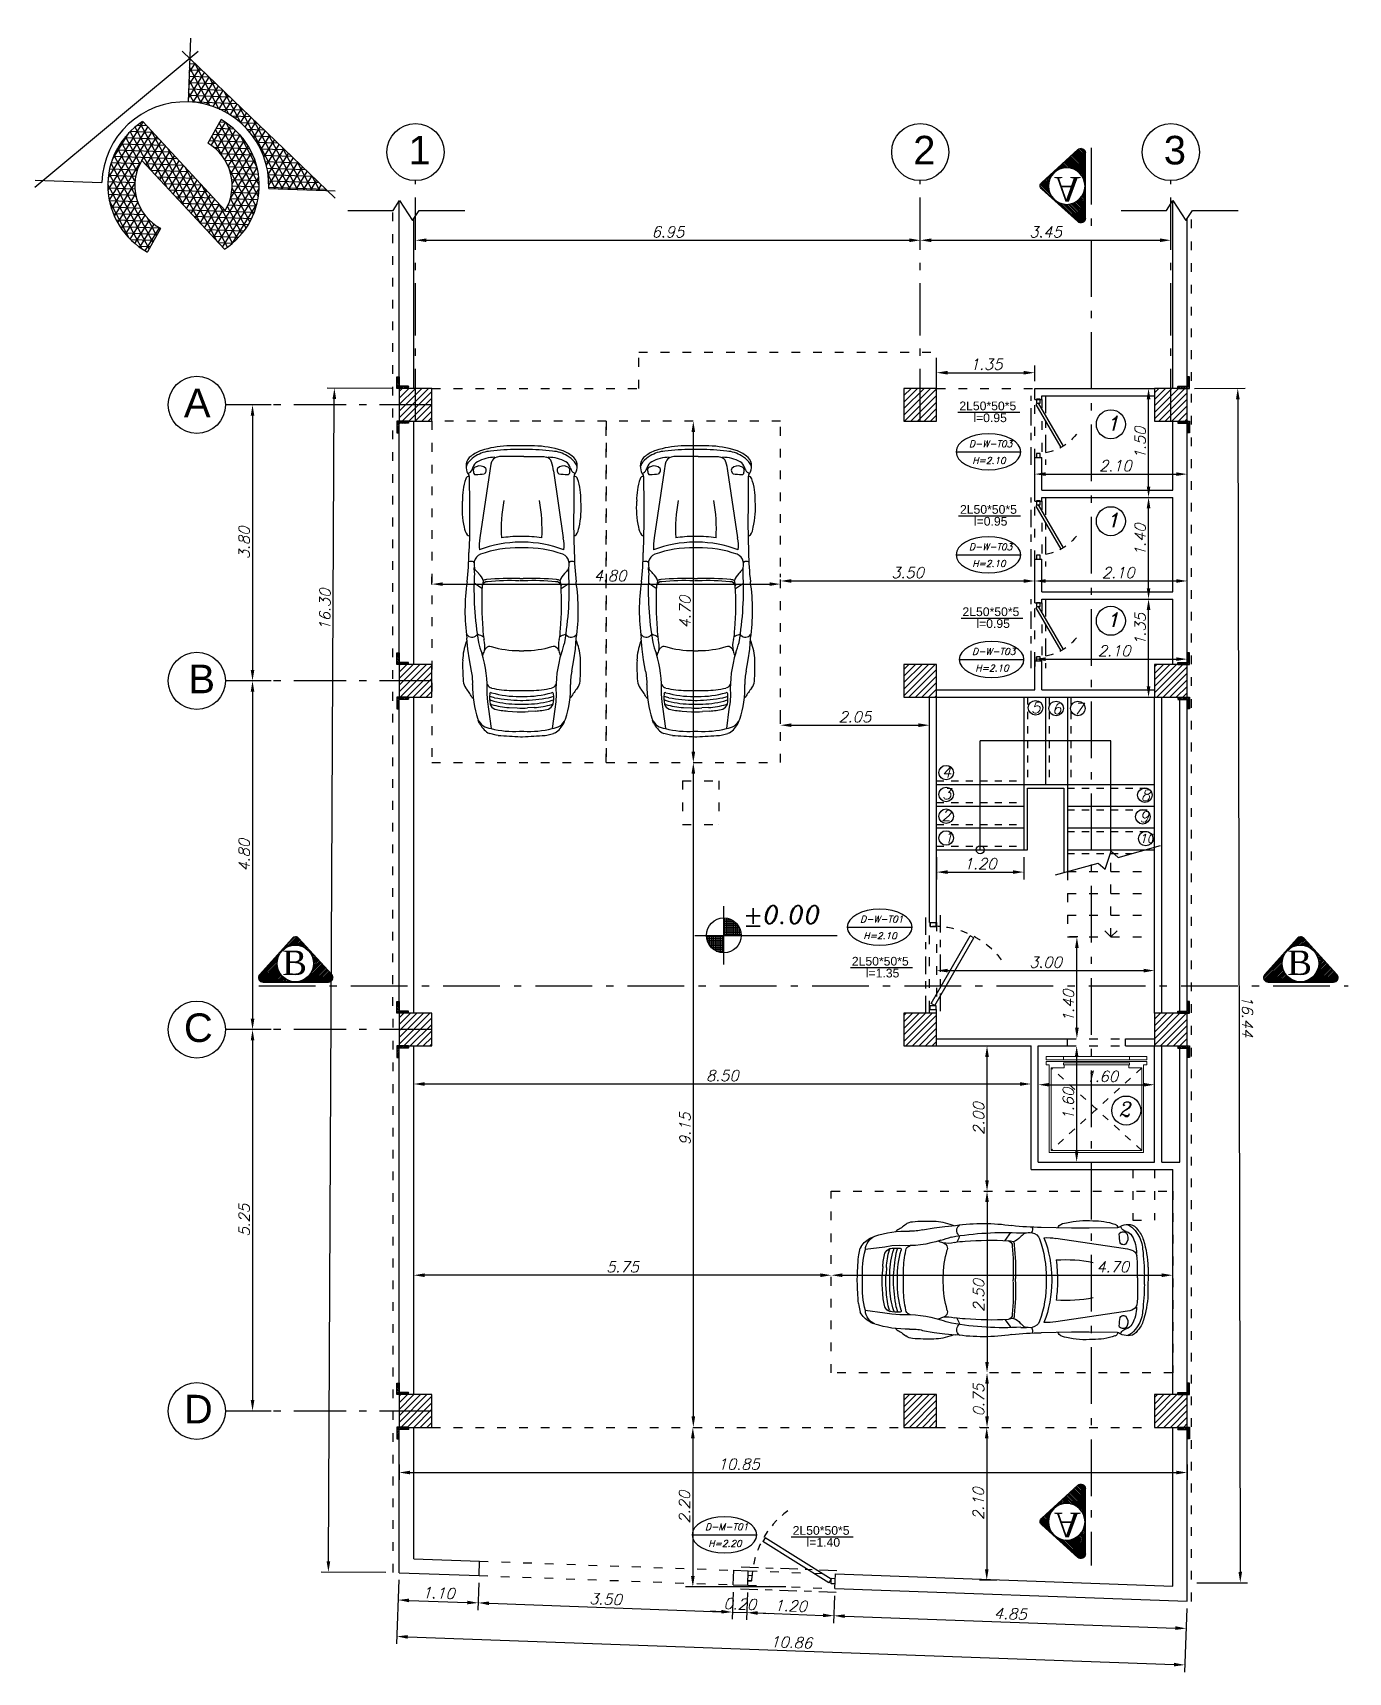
# Model space of a CAD drawing. Header units: millimetres. Extents: x 577 to 2337, y 236 to 943.
# Drawn here: x 1042.52 to 1060.63, y 395.29 to 417.86 of the extents above; entities that cross this region are included whole.
import ezdxf

# ---------------------------------------------------------------- set-up
doc = ezdxf.new("R2010")
doc.units = ezdxf.units.MM
doc.header["$LTSCALE"] = 0.01
doc.linetypes.add('ACAD_ISO03W100', pattern=[30, 12, -18])
doc.linetypes.add('ACAD_ISO10W100', pattern=[18, 12, -3, 0, -3])
for name, color, linetype in [('00-Arm', 7, 'Continuous'), ('01-Plan', 1, 'Continuous'), ('03-Ax', 4, 'Continuous'), ('04-Door', 4, 'Continuous'), ('05-Dim', 5, 'Continuous'), ('06-Furn', 4, 'Continuous'), ('07-Text', 3, 'Continuous'), ('09-Sect', 1, 'Continuous'), ('10-coulm', 7, 'Continuous'), ('12-Nal dargah', 3, 'Continuous'), ('15-Window', 4, 'Continuous'), ('18-Maharband', 4, 'Continuous')]:
    doc.layers.add(name, color=color, linetype=linetype)
doc.styles.add('2', font='BHoma.ttf')
doc.styles.get("Standard").update_dxf_attribs({"font": 'italic.shx'})
doc.styles.add('text', font='BBadr.ttf', dxfattribs={"height": 0.2})
doc.dimstyles.new('ISO-25', dxfattribs={"dimtxt": 0.15, "dimasz": 0.15, "dimexe": 0.1, "dimexo": 0.1, "dimgap": 0.04, "dimtad": 1, "dimzin": 1, "dimdsep": 46, "dimtxsty": 'Standard', "dimcen": 0.3, "dimadec": 0, "dimazin": 0, "dimtfac": 1, "dimtmove": 0, "dimatfit": 3, "dimfxl": 1, "dimarcsym": 0})

msp = doc.modelspace()

# ---------------------------------------------------------------- texts
at = {"layer": '03-Ax', "char_height": 0.39333, "width": 0.68193, "attachment_point": 1}
for s, insert in [('{\\fArial|b0|i0|c0|p32;1}', (1047.689, 416.437)), ('{\\fArial|b0|i0|c0|p32;2}', (1054.639, 416.437)), ('{\\fArial|b0|i0|c0|p32;3}', (1058.089, 416.437)), ('{\\fArial|b0|i0|c0|p32;A}', (1044.597, 412.958)), ('{\\fArial|b0|i0|c0|p32;B}', (1044.659, 409.158)), ('{\\fArial|b0|i0|c0|p32;C}', (1044.597, 404.358)), ('{\\fArial|b0|i0|c0|p32;D}', (1044.597, 399.108))]:
    msp.add_mtext(s, dxfattribs=dict(at, insert=insert))
at = {"layer": '05-Dim', "char_height": 0.25, "width": 2.0432, "attachment_point": 1}
for s, insert in [('+0.00', (1052.294, 405.843)), ('-', (1052.294, 405.7))]:
    msp.add_mtext(s, dxfattribs=dict(at, insert=insert))
at = {"layer": '07-Text', "color": 3, "char_height": 0.2, "width": 0.22798, "attachment_point": 1, "style": 'text'}
for s, insert in [('{\\Fitalic|c0;1}', (1057.327, 412.582)), ('{\\Fitalic|c0;1}', (1057.327, 411.249)), ('{\\Fitalic|c0;1}', (1057.327, 409.877)), ('{\\Fitalic|c0;2}', (1057.481, 403.141))]:
    msp.add_mtext(s, dxfattribs=dict(at, insert=insert))
at = {"layer": '07-Text', "color": 5, "width": 0.17319, "style": 'text'}
for s, insert, char_height, attachment_point in [('{\\Fitalic|c0;5}', (1056.261, 408.641), 0.15, 1), ('{\\Fitalic|c0;6}', (1056.55, 408.628), 0.15, 1), ('{\\Fitalic|c0;7}', (1056.85, 408.628), 0.15, 1), ('{\\Fitalic|c0;4}', (1055.034, 407.755), 0.15, 1), ('{\\Fitalic|c178;3}', (1055.034, 407.455), 0.15, 1), ('{\\Fitalic|c178;8}', (1057.771, 407.436), 0.15, 1), ('{\\Fitalic|c178;2}', (1055.028, 407.157), 0.15, 1), ('{\\Fitalic|c178;9}', (1057.752, 407.138), 0.15, 1), ('{\\Fitalic|c178;1}', (1055.057, 406.851), 0.15, 1), ('{\\Fitalic|c178;10}', (1057.957, 406.827), 0.12, 3)]:
    msp.add_mtext(s, dxfattribs=dict(at, insert=insert, char_height=char_height, attachment_point=attachment_point))
at = {"layer": '09-Sect', "color": 1, "char_height": 0.33728, "width": 0.1828, "attachment_point": 3, "style": '2'}
for insert in [(1046.29, 405.223), (1060.128, 405.223)]:
    msp.add_mtext('{\\fTimes New Roman|b0|i0|c0|p18;B}', dxfattribs=dict(at, insert=insert))
at = {"layer": '12-Nal dargah', "char_height": 0.12, "width": 1.09423, "style": 'text'}
for s, insert, attachment_point in [('{\\fArial|b0|i0|c0|p34;2L50*50*5}', (1056.057, 412.78), 3), ('{\\fArial|b0|i0|c0|p34;l=0.95}', (1055.928, 412.495), 9), ('{\\fArial|b0|i0|c0|p34;2L50*50*5}', (1056.066, 411.355), 3), ('{\\fArial|b0|i0|c0|p34;l=0.95}', (1055.936, 411.07), 9), ('{\\fArial|b0|i0|c0|p34;2L50*50*5}', (1056.1, 409.947), 3), ('{\\fArial|b0|i0|c0|p34;l=0.95}', (1055.97, 409.662), 9), ('{\\fArial|b0|i0|c0|p34;2L50*50*5}', (1054.577, 405.136), 3), ('{\\fArial|b0|i0|c0|p34;l=1.35}', (1054.448, 404.851), 9), ('{\\fArial|b0|i0|c0|p34;2L50*50*5}', (1053.762, 397.301), 3), ('{\\fArial|b0|i0|c0|p34;l=1.40}', (1053.632, 397.016), 9)]:
    msp.add_mtext(s, dxfattribs=dict(at, insert=insert, attachment_point=attachment_point))
at = {"layer": '15-Window', "color": 4, "char_height": 0.0908, "width": 1.5193, "attachment_point": 3}
for s, insert in [('D-W-T03', (1056.003, 412.245)), ('H=2.10', (1055.911, 412.015)), ('D-W-T03', (1056.003, 410.826)), ('H=2.10', (1055.911, 410.596)), ('D-W-T03', (1056.046, 409.386)), ('H=2.10', (1055.954, 409.157)), ('D-W-T01', (1054.504, 405.702)), ('H=2.10', (1054.413, 405.473)), ('D-M-T01', (1052.369, 397.337)), ('H=2.20', (1052.277, 397.107))]:
    msp.add_mtext(s, dxfattribs=dict(at, insert=insert))

# ---------------------------------------------------------------- blocks, each defined once
blk = doc.blocks.new('*D446')
at = {"layer": '05-Dim', "color": 0, "lineweight": -2, "transparency": 16777216}
for p, q in [((1058.511, 412.961), (1059.207, 412.962)), ((1059.108, 412.812), (1059.142, 396.671)), ((1058.546, 396.52), (1059.242, 396.522))]:
    blk.add_line(p, q, dxfattribs=at)
at = {"layer": '05-Dim', "color": 0, "transparency": 16777216}
for points in [[(1059.133, 412.812), (1059.083, 412.812), (1059.107, 412.962)], [(1059.167, 396.672), (1059.117, 396.671), (1059.142, 396.521)]]:
    blk.add_solid(points, dxfattribs=at)
at = {"layer": 'Defpoints', "color": 0, "transparency": 16777216}
for p in [(1058.411, 412.96), (1058.446, 396.52), (1059.142, 396.521)]:
    blk.add_point(p, dxfattribs=at)
at = {"layer": '05-Dim', "color": 0, "transparency": 16777216, "insert": (1059.241, 404.319), "char_height": 0.15, "attachment_point": 5, "rotation": 270.1217}
blk.add_mtext('16.44', dxfattribs=at)
blk = doc.blocks.new('*D482')
at = {"layer": '05-Dim', "color": 0, "lineweight": -2, "transparency": 16777216}
for p, q in [((1047.461, 412.961), (1046.569, 412.966)), ((1046.587, 396.817), (1046.668, 412.815)), ((1047.378, 396.663), (1046.486, 396.667))]:
    blk.add_line(p, q, dxfattribs=at)
at = {"layer": '05-Dim', "color": 0, "transparency": 16777216}
for points in [[(1046.643, 412.815), (1046.693, 412.815), (1046.669, 412.965)], [(1046.562, 396.817), (1046.612, 396.817), (1046.586, 396.667)]]:
    blk.add_solid(points, dxfattribs=at)
at = {"layer": 'Defpoints', "color": 0, "transparency": 16777216}
for p in [(1046.669, 412.965), (1047.561, 412.96), (1047.478, 396.662)]:
    blk.add_point(p, dxfattribs=at)
at = {"layer": '05-Dim', "color": 0, "transparency": 16777216, "insert": (1046.538, 409.916), "char_height": 0.15, "attachment_point": 5, "rotation": 89.7088}
blk.add_mtext('16.30', dxfattribs=at)
blk = doc.blocks.new('*D447')
at = {"layer": '05-Dim', "color": 0, "lineweight": -2, "transparency": 16777216}
for p, q in [((1047.558, 396.559), (1047.526, 395.682)), ((1058.408, 396.167), (1058.376, 395.29)), ((1047.679, 395.776), (1058.23, 395.395))]:
    blk.add_line(p, q, dxfattribs=at)
at = {"layer": '05-Dim', "color": 0, "transparency": 16777216}
for points in [[(1047.68, 395.801), (1047.678, 395.751), (1047.529, 395.782)], [(1058.23, 395.42), (1058.229, 395.37), (1058.379, 395.39)]]:
    blk.add_solid(points, dxfattribs=at)
at = {"layer": 'Defpoints', "color": 0, "transparency": 16777216}
for p in [(1047.561, 396.659), (1058.411, 396.267), (1058.379, 395.39)]:
    blk.add_point(p, dxfattribs=at)
at = {"layer": '05-Dim', "color": 0, "transparency": 16777216, "insert": (1052.959, 395.701), "char_height": 0.15, "attachment_point": 5, "rotation": 357.9304}
blk.add_mtext('10.86', dxfattribs=at)
blk = doc.blocks.new('*D448')
at = {"layer": '05-Dim', "color": 0, "lineweight": -2, "transparency": 16777216}
for p, q in [((1051.604, 398.51), (1051.604, 396.613)), ((1052.886, 396.463), (1051.504, 396.463))]:
    blk.add_line(p, q, dxfattribs=at)
at = {"layer": '05-Dim', "color": 0, "transparency": 16777216}
for points in [[(1051.579, 398.51), (1051.629, 398.51), (1051.604, 398.66)], [(1051.579, 396.613), (1051.629, 396.613), (1051.604, 396.463)]]:
    blk.add_solid(points, dxfattribs=at)
at = {"layer": 'Defpoints', "color": 0, "transparency": 16777216}
for p in [(1051.604, 398.66), (1051.604, 396.463), (1052.986, 396.463)]:
    blk.add_point(p, dxfattribs=at)
at = {"layer": '05-Dim', "color": 0, "transparency": 16777216, "insert": (1051.489, 397.562), "char_height": 0.15, "attachment_point": 5, "rotation": 90}
blk.add_mtext('2.20', dxfattribs=at)
blk = doc.blocks.new('*D449')
at = {"layer": '05-Dim', "color": 0, "lineweight": -2, "transparency": 16777216}
for p, q in [((1047.561, 398.149), (1047.561, 397.938)), ((1058.411, 398.149), (1058.411, 397.938)), ((1047.711, 398.038), (1058.261, 398.038))]:
    blk.add_line(p, q, dxfattribs=at)
at = {"layer": '05-Dim', "color": 0, "transparency": 16777216}
for points in [[(1047.711, 398.063), (1047.711, 398.013), (1047.561, 398.038)], [(1058.261, 398.063), (1058.261, 398.013), (1058.411, 398.038)]]:
    blk.add_solid(points, dxfattribs=at)
at = {"layer": 'Defpoints', "color": 0, "transparency": 16777216}
for p in [(1047.561, 398.249), (1058.411, 398.249), (1058.411, 398.038)]:
    blk.add_point(p, dxfattribs=at)
at = {"layer": '05-Dim', "color": 0, "transparency": 16777216, "insert": (1052.236, 398.153), "char_height": 0.15, "attachment_point": 5}
blk.add_mtext('10.85', dxfattribs=at)
blk = doc.blocks.new('co2')
at = {"layer": '10-coulm'}
h = blk.add_hatch(dxfattribs=at)
h.set_pattern_fill('ANSI31', color=5, scale=0.02, style=0)
h.set_pattern_definition([(45, (-770.14033, -706.21029), (-0.0449012806, 0.0449012806), [])])
h.paths.add_polyline_path([(0, 0), (0.45, 0), (0.45, 0.45), (0, 0.45)])
at = {"layer": '10-coulm', "color": 7}
blk.add_lwpolyline([(0, 0), (0.45, 0), (0.45, 0.45), (0, 0.45)], close=True, dxfattribs=at)
blk = doc.blocks.new('caaar')
at = {"layer": '06-Furn', "color": 234, "linetype": 'Continuous'}
for p, q in [((863.207, 647.237), (863.247, 647.251)), ((863.583, 647.343), (863.566, 647.324)), ((863.957, 647.351), (864.122, 647.38)), ((864.122, 647.38), (864.275, 647.402)), ((864.275, 647.402), (864.433, 647.414)), ((864.38, 647.423), (864.405, 647.412)), ((864.476, 647.275), (864.488, 647.263)), ((864.485, 647.415), (864.492, 647.421)), ((864.486, 647.253), (864.488, 647.263)), ((865.151, 647.198), (865.23, 647.31)), ((865.376, 647.307), (865.456, 647.309)), ((865.534, 647.316), (865.531, 647.309)), ((865.538, 647.386), (865.538, 647.389)), ((865.887, 647.38), (865.671, 647.386)), ((866.853, 647.084), (865.883, 647.227)), ((866.106, 647.376), (865.887, 647.38)), ((866.362, 647.377), (866.106, 647.376)), ((866.772, 647.381), (866.362, 647.377)), ((863.03, 646.963), (863.033, 646.99)), ((863.033, 646.99), (863.056, 647.086)), ((863.066, 647.112), (863.056, 647.086)), ((863.409, 647.103), (863.128, 647.065)), ((863.513, 647.118), (863.409, 647.103)), ((863.477, 647.059), (863.483, 647.073)), ((863.483, 647.073), (863.488, 647.081)), ((863.627, 647.125), (863.513, 647.118)), ((863.539, 647.068), (863.546, 647.087)), ((863.574, 647.015), (863.588, 647.063)), ((863.588, 647.063), (863.598, 647.088)), ((863.762, 647.118), (863.776, 647.123)), ((864.185, 647.187), (864.182, 647.189)), ((865.226, 647.186), (865.191, 647.194)), ((865.268, 647.179), (865.226, 647.186)), ((867.058, 646.945), (867.051, 646.98)), ((863.381, 646.824), (863.372, 646.689)), ((863.433, 646.806), (863.426, 646.688)), ((867.06, 646.88), (867.058, 646.945)), ((867.059, 646.655), (867.06, 646.88)), ((867.213, 646.439), (867.211, 646.84)), ((863.011, 646.639), (863.011, 646.61)), ((863.089, 646.654), (863.089, 646.595)), ((863.381, 646.426), (863.374, 646.531)), ((863.433, 646.444), (863.428, 646.538)), ((864.254, 646.658), (864.254, 646.591)), ((865.263, 646.594), (865.262, 646.647)), ((865.298, 646.649), (865.298, 646.6)), ((865.741, 646.604), (865.741, 646.646)), ((865.821, 646.608), (865.821, 646.641)), ((867.059, 646.594), (867.059, 646.655)), ((867.059, 646.594), (867.06, 646.37)), ((867.159, 646.563), (867.159, 646.686)), ((863.03, 646.286), (863.033, 646.259)), ((863.033, 646.259), (863.056, 646.164)), ((867.058, 646.304), (867.051, 646.269)), ((867.06, 646.37), (867.058, 646.304)), ((863.066, 646.137), (863.056, 646.164)), ((863.409, 646.147), (863.128, 646.184)), ((863.513, 646.131), (863.409, 646.147)), ((863.477, 646.19), (863.483, 646.177)), ((863.483, 646.177), (863.488, 646.169)), ((863.627, 646.125), (863.513, 646.131)), ((863.539, 646.181), (863.546, 646.163)), ((863.574, 646.235), (863.588, 646.186)), ((863.588, 646.186), (863.598, 646.162)), ((863.762, 646.132), (863.776, 646.127)), ((864.185, 646.062), (864.182, 646.06)), ((865.151, 646.052), (865.23, 645.939)), ((865.226, 646.063), (865.191, 646.055)), ((865.268, 646.07), (865.226, 646.063)), ((866.853, 646.166), (865.883, 646.022)), ((863.207, 646.012), (863.247, 645.999)), ((863.583, 645.907), (863.566, 645.926)), ((863.957, 645.898), (864.122, 645.869)), ((864.122, 645.869), (864.275, 645.848)), ((864.275, 645.848), (864.433, 645.835)), ((864.38, 645.826), (864.405, 645.837)), ((864.476, 645.974), (864.488, 645.986)), ((864.485, 645.834), (864.492, 645.828)), ((864.486, 645.996), (864.488, 645.986)), ((865.376, 645.943), (865.456, 645.94)), ((865.534, 645.934), (865.531, 645.94)), ((865.538, 645.864), (865.538, 645.86)), ((865.887, 645.869), (865.671, 645.863)), ((866.106, 645.874), (865.887, 645.869)), ((866.362, 645.872), (866.106, 645.874)), ((866.772, 645.869), (866.362, 645.872))]:
    blk.add_line(p, q, dxfattribs=at)
for centre, radius, start, end in [((863.825, 647.289), 0.18, 93.9919, 128.6321), ((864.026, 644.794), 2.683, 88.0693, 94.5662), ((864.089, 646.653), 0.824, 69.2963, 88.081), ((864.832, 644.69), 2.753, 81.3469, 98.3267), ((866.061, 647.228), 0.227, 96.3926, 125.8775), ((866.31, 646.274), 1.212, 85.0633, 103.0814), ((866.441, 646.579), 0.902, 70.9589, 91.6972), ((863.405, 646.87), 0.416, 118.2841, 144.5392), ((863.36, 647.047), 0.232, 114.3046, 175.4469), ((863.736, 645.8), 1.533, 88.8427, 107.9241), ((863.25, 647.973), 0.713, 297.8456, 310.3986), ((863.718, 648.756), 1.635, 266.8057, 287.9032), ((863.802, 647.967), 0.636, 266.8583, 284.091), ((864.851, 645.434), 1.876, 104.7432, 109.6236), ((865.135, 642.818), 4.495, 86.9292, 99.7524), ((864.543, 647.341), 0.094, 127.9373, 224.4515), ((864.236, 647.317), 0.258, 326.3286, 345.546), ((864.943, 642.96), 4.241, 86.6455, 95.0431), ((865.675, 650.965), 3.579, 263.1239, 269.9435), ((865.215, 647.365), 0.193, 285.9944, 321.8137), ((864.887, 647.819), 0.748, 309.8943, 315.8136), ((865.501, 647.078), 0.234, 80.3007, 109.3327), ((865.43, 647.357), 0.113, 338.1804, 14.6589), ((865.516, 647.171), 0.139, 20.4536, 79.8109), ((864.143, 646.676), 1.598, 358.9058, 19.8909), ((865.766, 646.654), 0.584, 78.4461, 95.4941), ((864.17, 646.641), 1.651, 359.9933, 21.1209), ((866.002, 647.359), 0.0908, 144.3579, 165.1422), ((866.724, 647.385), 0.0484, 354.729, 75.7923), ((866.77, 647.441), 0.0609, 271.2897, 302.9705), ((866.823, 647.289), 0.0264, 106.7172, 187.7191), ((868.306, 647.387), 1.513, 183.8322, 188.5), ((866.85, 647.358), 0.0571, 101.171, 145.0983), ((866.861, 647.196), 0.127, 85.9776, 111.03), ((866.879, 647.405), 0.0601, 182.11, 221.9106), ((866.922, 647.443), 0.117, 221.6262, 258.7634), ((866.926, 647.156), 0.272, 84.1228, 108.581), ((866.861, 647.272), 0.0512, 10.9088, 79.9614), ((866.802, 647.229), 0.121, 313.9548, 25.6128), ((866.869, 647.206), 0.125, 27.3407, 76.0539), ((866.897, 647.308), 0.116, 44.4113, 78.2306), ((866.928, 647.269), 0.16, 32.4027, 80.7015), ((866.661, 647.037), 0.476, 31.2999, 47.7701), ((866.518, 647.006), 0.53, 0.394, 29.1223), ((866.747, 647.081), 0.418, 17.0727, 40.9279), ((866.717, 647.056), 0.418, 2.2743, 33.0902), ((865.771, 646.771), 1.442, 2.7481, 17.4543), ((882.365, 645.688), 19.377, 176.2253, 177.1856), ((864.443, 646.73), 1.356, 165.6952, 183.211), ((864.248, 646.786), 0.867, 164.8571, 177.5004), ((863.524, 646.965), 0.123, 110.4682, 157.3113), ((864.362, 646.775), 0.929, 162.1777, 178.1117), ((863.578, 646.516), 0.572, 84.7107, 99.8173), ((864.718, 646.698), 1.236, 162.5842, 178.7952), ((866.316, 646.534), 2.783, 170.0599, 177.7751), ((865.106, 646.649), 1.515, 164.3505, 179.9365), ((863.628, 647.066), 0.0205, 337.9944, 82.2653), ((865.126, 646.739), 1.447, 167.2856, 178.9086), ((863.788, 647.049), 0.0736, 110.2872, 173.5068), ((864.317, 647.429), 0.275, 241.2241, 255.9567), ((864.319, 647.544), 0.388, 259.8352, 284.5232), ((865.739, 646.653), 1.484, 163.9803, 179.806), ((864.234, 647.084), 0.0797, 42.6823, 73.314), ((864.238, 647.083), 0.0767, 344.3149, 45.0632), ((864.575, 646.436), 0.749, 90.3622, 102.2316), ((865.18, 647.125), 0.0704, 353.1527, 80.9613), ((861.946, 646.794), 3.32, 357.6004, 5.5679), ((865.179, 647.133), 0.101, 359.1708, 27.5708), ((861.355, 646.741), 3.944, 358.663, 5.6695), ((866.844, 647.177), 0.0366, 203.0941, 259.22), ((866.861, 647.201), 0.064, 248.1018, 293.1762), ((866.805, 646.529), 0.557, 71.7526, 85.1142), ((866.951, 646.96), 0.102, 11.4717, 73.9007), ((863.682, 646.658), 3.478, 0.4665, 6.8456), ((866.617, 646.625), 3.136, 178.1737, 181.8388), ((869.151, 646.625), 5.473, 178.5177, 181.4803), ((866.017, 644.805), 2.115, 78.9853, 93.5896), ((864.48, 646.7), 1.421, 3.5588, 8.7688), ((863.95, 646.627), 1.955, 355.6389, 4.7251), ((882.365, 647.562), 19.377, 182.8143, 183.7746), ((864.443, 646.519), 1.356, 176.789, 194.3048), ((864.319, 646.622), 0.949, 175.9251, 185.4623), ((864.435, 646.622), 1.011, 176.2757, 184.7624), ((864.718, 646.551), 1.236, 181.2518, 197.4157), ((863.769, 646.625), 0.235, 175.672, 184.3279), ((866.316, 646.715), 2.783, 182.2248, 189.94), ((864.693, 646.625), 1.102, 178.6366, 181.3634), ((865.106, 646.6), 1.515, 180.0634, 195.6494), ((865.739, 646.596), 1.484, 180.194, 196.0196), ((861.946, 646.455), 3.32, 354.432, 2.3995), ((861.355, 646.508), 3.944, 354.3304, 1.337), ((864.143, 646.573), 1.598, 340.1091, 1.0941), ((864.17, 646.608), 1.651, 338.879, 0.0067), ((863.682, 646.591), 3.478, 353.1543, 359.5334), ((864.248, 646.464), 0.867, 182.4995, 195.1428), ((864.362, 646.474), 0.929, 181.8881, 197.8222), ((865.126, 646.511), 1.447, 181.0801, 192.7145), ((864.48, 646.549), 1.421, 351.2312, 357.1509), ((866.017, 648.444), 2.115, 266.4104, 281.0147), ((866.951, 646.29), 0.102, 286.0993, 348.5283), ((865.771, 646.478), 1.442, 342.5457, 358.4389), ((863.405, 646.379), 0.416, 215.4608, 241.7157), ((863.36, 646.203), 0.232, 184.5531, 245.6952), ((863.524, 646.285), 0.123, 202.6882, 249.5316), ((863.578, 646.733), 0.572, 260.1827, 275.2892), ((863.718, 644.493), 1.635, 72.0967, 93.1942), ((863.628, 646.184), 0.0205, 277.732, 22.0043), ((863.788, 646.201), 0.0736, 186.4925, 249.7119), ((864.317, 645.821), 0.275, 104.0434, 118.7759), ((864.851, 647.816), 1.876, 250.3762, 255.2567), ((864.319, 645.706), 0.388, 75.4768, 100.1647), ((864.234, 646.166), 0.0797, 286.6859, 317.3175), ((864.238, 646.166), 0.0767, 314.9365, 15.6851), ((864.575, 646.813), 0.749, 257.7683, 269.6377), ((864.236, 645.932), 0.258, 14.4541, 33.6714), ((864.943, 650.289), 4.241, 264.9568, 273.3544), ((865.18, 646.125), 0.0704, 279.0373, 6.8473), ((865.179, 646.117), 0.101, 332.4289, 0.8289), ((865.215, 645.884), 0.193, 38.1863, 74.0056), ((865.516, 646.078), 0.139, 280.1884, 339.5466), ((865.766, 646.595), 0.584, 264.5059, 281.5537), ((868.306, 645.863), 1.513, 171.4999, 176.1677), ((866.844, 646.072), 0.0366, 100.7801, 156.9052), ((866.861, 646.049), 0.064, 66.8238, 111.8982), ((866.805, 646.72), 0.557, 274.8858, 288.2474), ((866.802, 646.02), 0.121, 334.3872, 46.0444), ((866.518, 646.243), 0.53, 330.8777, 359.6059), ((866.747, 646.169), 0.418, 319.0721, 342.9272), ((866.717, 646.194), 0.418, 326.9097, 357.7254), ((863.736, 647.449), 1.533, 252.0759, 271.1573), ((863.25, 645.277), 0.713, 49.6013, 62.1544), ((863.825, 645.96), 0.18, 231.3679, 266.0081), ((863.802, 645.282), 0.636, 75.9089, 93.1416), ((864.026, 648.455), 2.683, 265.4337, 271.9306), ((864.089, 646.597), 0.824, 271.9188, 290.7037), ((865.135, 650.432), 4.495, 260.2475, 273.0707), ((864.832, 648.559), 2.753, 261.6732, 278.653), ((864.543, 645.908), 0.094, 135.5485, 232.0625), ((865.675, 642.284), 3.579, 90.0565, 96.876), ((864.887, 645.43), 0.748, 44.1863, 50.1055), ((865.501, 646.172), 0.234, 250.6673, 279.6989), ((865.43, 645.892), 0.113, 345.3408, 21.8193), ((866.002, 645.89), 0.0908, 194.8578, 215.6421), ((866.061, 646.021), 0.227, 234.1226, 263.6074), ((866.31, 646.976), 1.212, 256.9185, 274.9366), ((866.441, 646.67), 0.902, 268.3026, 289.041), ((866.724, 645.864), 0.0484, 284.2078, 5.271), ((866.77, 645.808), 0.0609, 57.0297, 88.7103), ((866.823, 645.96), 0.0264, 172.2819, 253.2831), ((866.85, 645.892), 0.0571, 214.9017, 258.829), ((866.861, 646.053), 0.127, 248.9699, 274.0224), ((866.879, 645.844), 0.0601, 138.0891, 177.8895), ((866.922, 645.806), 0.117, 101.2366, 138.3739), ((866.926, 646.094), 0.272, 251.4191, 275.8772), ((866.861, 645.977), 0.0512, 280.0387, 349.0912), ((866.869, 646.043), 0.125, 283.9461, 332.6591), ((866.897, 645.941), 0.116, 281.7694, 315.5886), ((866.928, 645.98), 0.16, 279.2985, 327.5973), ((866.661, 646.212), 0.476, 312.2299, 328.7001)]:
    blk.add_arc(centre, radius, start, end, dxfattribs=at)
for p in [(865.534, 647.316), (865.534, 645.934)]:
    blk.add_point(p, dxfattribs=at)
blk = doc.blocks.new('*D450')
at = {"layer": '05-Dim', "color": 0, "lineweight": -2, "transparency": 16777216}
blk.add_line((1056.889, 403.76), (1056.889, 402.46), dxfattribs=at)
at = {"layer": '05-Dim', "color": 0, "transparency": 16777216}
for points in [[(1056.864, 403.76), (1056.914, 403.76), (1056.889, 403.91)], [(1056.864, 402.46), (1056.914, 402.46), (1056.889, 402.31)]]:
    blk.add_solid(points, dxfattribs=at)
at = {"layer": 'Defpoints', "color": 0, "transparency": 16777216}
for p in [(1056.889, 403.91), (1056.889, 402.31), (1056.889, 402.31)]:
    blk.add_point(p, dxfattribs=at)
at = {"layer": '05-Dim', "color": 0, "transparency": 16777216, "insert": (1056.774, 403.11), "char_height": 0.15, "attachment_point": 5, "rotation": 90}
blk.add_mtext('1.60', dxfattribs=at)
blk = doc.blocks.new('*D483')
at = {"layer": '05-Dim', "color": 0, "lineweight": -2, "transparency": 16777216}
for p, q in [((1056.361, 403.43), (1056.361, 403.476)), ((1056.511, 403.376), (1057.811, 403.376)), ((1057.961, 403.43), (1057.961, 403.476))]:
    blk.add_line(p, q, dxfattribs=at)
at = {"layer": '05-Dim', "color": 0, "transparency": 16777216}
for points in [[(1056.511, 403.401), (1056.511, 403.351), (1056.361, 403.376)], [(1057.811, 403.401), (1057.811, 403.351), (1057.961, 403.376)]]:
    blk.add_solid(points, dxfattribs=at)
at = {"layer": 'Defpoints', "color": 0, "transparency": 16777216}
for p in [(1056.361, 403.33), (1057.961, 403.376), (1057.961, 403.33)]:
    blk.add_point(p, dxfattribs=at)
at = {"layer": '05-Dim', "color": 0, "transparency": 16777216, "insert": (1057.235, 403.491), "char_height": 0.15, "attachment_point": 5}
blk.add_mtext('1.60', dxfattribs=at)
blk = doc.blocks.new('*D451')
at = {"layer": '05-Dim', "color": 0, "lineweight": -2, "transparency": 16777216}
for p, q in [((1056.907, 405.41), (1056.792, 405.41)), ((1056.892, 404.16), (1056.892, 405.26))]:
    blk.add_line(p, q, dxfattribs=at)
at = {"layer": '05-Dim', "color": 0, "transparency": 16777216}
for points in [[(1056.867, 405.26), (1056.917, 405.26), (1056.892, 405.41)], [(1056.867, 404.16), (1056.917, 404.16), (1056.892, 404.01)]]:
    blk.add_solid(points, dxfattribs=at)
at = {"layer": 'Defpoints', "color": 0, "transparency": 16777216}
for p in [(1056.892, 405.41), (1057.007, 405.41), (1056.892, 404.01)]:
    blk.add_point(p, dxfattribs=at)
at = {"layer": '05-Dim', "color": 0, "transparency": 16777216, "insert": (1056.777, 404.461), "char_height": 0.15, "attachment_point": 5, "rotation": 90}
blk.add_mtext('1.40', dxfattribs=at)
blk = doc.blocks.new('*D452')
at = {"layer": '05-Dim', "color": 0, "lineweight": -2, "transparency": 16777216}
for p, q in [((1055.111, 404.947), (1057.811, 404.947)), ((1057.961, 404.96), (1057.961, 405.047))]:
    blk.add_line(p, q, dxfattribs=at)
at = {"layer": '05-Dim', "color": 0, "transparency": 16777216}
for points in [[(1055.111, 404.972), (1055.111, 404.922), (1054.961, 404.947)], [(1057.811, 404.972), (1057.811, 404.922), (1057.961, 404.947)]]:
    blk.add_solid(points, dxfattribs=at)
at = {"layer": 'Defpoints', "color": 0, "transparency": 16777216}
for p in [(1054.961, 404.947), (1057.961, 404.947), (1057.961, 404.86)]:
    blk.add_point(p, dxfattribs=at)
at = {"layer": '05-Dim', "color": 0, "transparency": 16777216, "insert": (1056.461, 405.062), "char_height": 0.15, "attachment_point": 5}
blk.add_mtext('3.00', dxfattribs=at)
blk = doc.blocks.new('northh')
at = {"layer": '00-Arm', "linetype": 'Continuous'}
h = blk.add_hatch(dxfattribs=at)
h.set_pattern_fill('NET3', color=4, scale=0.7, style=0)
h.set_pattern_definition([(0, (407.11396, 248.03749), (0, 0.0875), []), (60, (407.11396, 248.03749), (-0.075777223, 0.04375), []), (120, (407.11396, 248.03749), (-0.075777223, -0.04375), [])])
h.paths.add_polyline_path([(944.393, 571.567, 0.563601), (944.283, 573.348), (944.114, 573.016, -0.418627), (944.386, 572.101), (943.206, 573.281, 0.570792), (943.335, 571.491), (943.505, 571.822, -0.42861), (943.212, 572.748)])
h.paths.add_polyline_path([(943.823, 574.172), (943.823, 573.575, -0.414214), (944.974, 572.424), (945.776, 572.424)])
at = {"layer": '00-Arm', "color": 3}
for p, q in [((943.823, 574.452), (943.823, 573.575)), ((943.933, 574.271), (941.756, 572.323)), ((943.712, 574.271), (945.89, 572.323)), ((944.386, 572.101), (943.206, 573.281)), ((944.283, 573.348), (944.114, 573.016)), ((944.393, 571.567), (943.212, 572.748)), ((941.756, 572.424), (942.672, 572.424)), ((944.974, 572.424), (945.89, 572.424)), ((943.505, 571.822), (943.335, 571.491))]:
    blk.add_line(p, q, dxfattribs=at)
for centre, radius, start, end in [((943.823, 572.424), 1.151, 0, 180), ((943.799, 572.424), 1.043, 124.7134, 243.583), ((943.799, 572.424), 1.043, 304.7134, 62.336), ((943.799, 572.424), 0.67, 331.1276, 61.9896), ((943.799, 572.424), 0.67, 151.1276, 243.9294)]:
    blk.add_arc(centre, radius, start, end, dxfattribs=at)
blk = doc.blocks.new('1')
at = {"layer": '09-Sect'}
for p, q in [((0.683, 0.077), (0.762, 0.327)), ((0.861, 0.241), (0.762, 0.327)), ((0.861, 0.241), (1.445, 0.404)), ((0, 0), (0.584, 0.163)), ((0.584, 0.163), (0.683, 0.077))]:
    blk.add_line(p, q, dxfattribs=at)
blk = doc.blocks.new('*D458')
at = {"layer": '03-Ax', "color": 0, "lineweight": -2, "transparency": 16777216}
blk.add_line((1047.936, 415), (1054.586, 415), dxfattribs=at)
at = {"layer": '03-Ax', "color": 0, "transparency": 16777216}
for points in [[(1047.936, 415.025), (1047.936, 414.975), (1047.786, 415)], [(1054.586, 415.025), (1054.586, 414.975), (1054.736, 415)]]:
    blk.add_solid(points, dxfattribs=at)
at = {"layer": 'Defpoints', "color": 0, "transparency": 16777216}
for p in [(1047.786, 415), (1054.736, 415), (1054.736, 415)]:
    blk.add_point(p, dxfattribs=at)
at = {"layer": '03-Ax', "color": 0, "transparency": 16777216, "insert": (1051.261, 415.115), "char_height": 0.15, "attachment_point": 5}
blk.add_mtext('6.95', dxfattribs=at)
blk = doc.blocks.new('*D459')
at = {"layer": '03-Ax', "color": 0, "lineweight": -2, "transparency": 16777216}
blk.add_line((1054.886, 415), (1058.036, 415), dxfattribs=at)
at = {"layer": '03-Ax', "color": 0, "transparency": 16777216}
for points in [[(1054.886, 415.025), (1054.886, 414.975), (1054.736, 415)], [(1058.036, 415.025), (1058.036, 414.975), (1058.186, 415)]]:
    blk.add_solid(points, dxfattribs=at)
at = {"layer": 'Defpoints', "color": 0, "transparency": 16777216}
for p in [(1054.736, 415), (1058.186, 415), (1058.186, 415)]:
    blk.add_point(p, dxfattribs=at)
at = {"layer": '03-Ax', "color": 0, "transparency": 16777216, "insert": (1056.461, 415.115), "char_height": 0.15, "attachment_point": 5}
blk.add_mtext('3.45', dxfattribs=at)
blk = doc.blocks.new('*D460')
at = {"layer": '03-Ax', "color": 0, "lineweight": -2, "transparency": 16777216}
for p, q in [((1045.797, 412.735), (1045.442, 412.735)), ((1045.542, 412.585), (1045.542, 409.085)), ((1045.797, 408.935), (1045.442, 408.935))]:
    blk.add_line(p, q, dxfattribs=at)
at = {"layer": '03-Ax', "color": 0, "transparency": 16777216}
for points in [[(1045.517, 412.585), (1045.567, 412.585), (1045.542, 412.735)], [(1045.517, 409.085), (1045.567, 409.085), (1045.542, 408.935)]]:
    blk.add_solid(points, dxfattribs=at)
at = {"layer": 'Defpoints', "color": 0, "transparency": 16777216}
for p in [(1045.897, 412.735), (1045.542, 408.935), (1045.897, 408.935)]:
    blk.add_point(p, dxfattribs=at)
at = {"layer": '03-Ax', "color": 0, "transparency": 16777216, "insert": (1045.427, 410.835), "char_height": 0.15, "attachment_point": 5, "rotation": 90}
blk.add_mtext('3.80', dxfattribs=at)
blk = doc.blocks.new('*D461')
at = {"layer": '03-Ax', "color": 0, "lineweight": -2, "transparency": 16777216}
for p, q in [((1045.797, 408.935), (1045.442, 408.935)), ((1045.542, 408.785), (1045.542, 404.285)), ((1045.797, 404.135), (1045.442, 404.135))]:
    blk.add_line(p, q, dxfattribs=at)
at = {"layer": '03-Ax', "color": 0, "transparency": 16777216}
for points in [[(1045.517, 408.785), (1045.567, 408.785), (1045.542, 408.935)], [(1045.517, 404.285), (1045.567, 404.285), (1045.542, 404.135)]]:
    blk.add_solid(points, dxfattribs=at)
at = {"layer": 'Defpoints', "color": 0, "transparency": 16777216}
for p in [(1045.897, 408.935), (1045.542, 404.135), (1045.897, 404.135)]:
    blk.add_point(p, dxfattribs=at)
at = {"layer": '03-Ax', "color": 0, "transparency": 16777216, "insert": (1045.427, 406.535), "char_height": 0.15, "attachment_point": 5, "rotation": 90}
blk.add_mtext('4.80', dxfattribs=at)
blk = doc.blocks.new('*D462')
at = {"layer": '03-Ax', "color": 0, "lineweight": -2, "transparency": 16777216}
for p, q in [((1045.797, 404.135), (1045.442, 404.135)), ((1045.542, 403.985), (1045.542, 399.035)), ((1045.797, 398.885), (1045.442, 398.885))]:
    blk.add_line(p, q, dxfattribs=at)
at = {"layer": '03-Ax', "color": 0, "transparency": 16777216}
for points in [[(1045.517, 403.985), (1045.567, 403.985), (1045.542, 404.135)], [(1045.517, 399.035), (1045.567, 399.035), (1045.542, 398.885)]]:
    blk.add_solid(points, dxfattribs=at)
at = {"layer": 'Defpoints', "color": 0, "transparency": 16777216}
for p in [(1045.897, 404.135), (1045.542, 398.885), (1045.897, 398.885)]:
    blk.add_point(p, dxfattribs=at)
at = {"layer": '03-Ax', "color": 0, "transparency": 16777216, "insert": (1045.427, 401.51), "char_height": 0.15, "attachment_point": 5, "rotation": 90}
blk.add_mtext('5.25', dxfattribs=at)
blk = doc.blocks.new('door3')
at = {"layer": '04-Door'}
for p, q in [((842.665, 703.823), (842.635, 703.771)), ((843.567, 703.233), (842.635, 703.771)), ((843.597, 703.285), (842.665, 703.823)), ((842.451, 703.221), (842.451, 703.298)), ((842.451, 703.298), (842.506, 703.298)), ((842.506, 703.221), (842.451, 703.221)), ((842.457, 703.221), (842.501, 703.221)), ((842.506, 703.221), (842.506, 703.298)), ((843.597, 703.285), (843.567, 703.233)), ((843.597, 703.221), (843.597, 703.298)), ((843.597, 703.298), (843.651, 703.298)), ((843.651, 703.221), (843.597, 703.221)), ((843.651, 703.221), (843.651, 703.298))]:
    blk.add_line(p, q, dxfattribs=at)
at = {"layer": '04-Door', "linetype": 'ACAD_ISO03W100', "ltscale": 0.5}
blk.add_arc((843.701, 703.259), 1.196, 127.85, 180, dxfattribs=at)
blk = doc.blocks.new('*D484')
at = {"layer": '05-Dim', "color": 0, "lineweight": -2, "transparency": 16777216}
for p, q in [((1047.558, 396.559), (1047.544, 396.184)), ((1048.658, 396.519), (1048.644, 396.144)), ((1047.698, 396.278), (1048.498, 396.249))]:
    blk.add_line(p, q, dxfattribs=at)
at = {"layer": '05-Dim', "color": 0, "transparency": 16777216}
for points in [[(1047.698, 396.303), (1047.697, 396.253), (1047.548, 396.284)], [(1048.499, 396.274), (1048.497, 396.224), (1048.648, 396.244)]]:
    blk.add_solid(points, dxfattribs=at)
at = {"layer": 'Defpoints', "color": 0, "transparency": 16777216}
for p in [(1047.561, 396.659), (1048.661, 396.619), (1048.648, 396.244)]:
    blk.add_point(p, dxfattribs=at)
at = {"layer": '05-Dim', "color": 0, "transparency": 16777216, "insert": (1048.102, 396.379), "char_height": 0.15, "attachment_point": 5, "rotation": 357.9304}
blk.add_mtext('1.10', dxfattribs=at)
blk = doc.blocks.new('*D485')
at = {"layer": '05-Dim', "color": 0, "lineweight": -2, "transparency": 16777216}
for p, q in [((1048.658, 396.519), (1048.644, 396.144)), ((1052.158, 396.393), (1052.144, 396.018)), ((1048.798, 396.239), (1051.998, 396.123))]:
    blk.add_line(p, q, dxfattribs=at)
at = {"layer": '05-Dim', "color": 0, "transparency": 16777216}
for points in [[(1048.798, 396.263), (1048.797, 396.214), (1048.648, 396.244)], [(1051.999, 396.148), (1051.997, 396.098), (1052.148, 396.117)]]:
    blk.add_solid(points, dxfattribs=at)
at = {"layer": 'Defpoints', "color": 0, "transparency": 16777216}
for p in [(1048.661, 396.619), (1052.161, 396.493), (1052.148, 396.117)]:
    blk.add_point(p, dxfattribs=at)
at = {"layer": '05-Dim', "color": 0, "transparency": 16777216, "insert": (1050.402, 396.296), "char_height": 0.15, "attachment_point": 5, "rotation": 357.9304}
blk.add_mtext('3.50', dxfattribs=at)
blk = doc.blocks.new('*D486')
at = {"layer": '05-Dim', "color": 0, "lineweight": -2, "transparency": 16777216}
for p, q in [((1052.158, 396.393), (1052.144, 396.018)), ((1052.357, 396.386), (1052.344, 396.01)), ((1051.998, 396.123), (1051.848, 396.128)), ((1052.148, 396.117), (1052.347, 396.11)), ((1052.497, 396.105), (1052.647, 396.099))]:
    blk.add_line(p, q, dxfattribs=at)
at = {"layer": '05-Dim', "color": 0, "transparency": 16777216}
for points in [[(1051.999, 396.148), (1051.997, 396.098), (1052.148, 396.117)], [(1052.498, 396.13), (1052.496, 396.08), (1052.347, 396.11)]]:
    blk.add_solid(points, dxfattribs=at)
at = {"layer": 'Defpoints', "color": 0, "transparency": 16777216}
for p in [(1052.161, 396.493), (1052.361, 396.486), (1052.347, 396.11)]:
    blk.add_point(p, dxfattribs=at)
at = {"layer": '05-Dim', "color": 0, "transparency": 16777216, "insert": (1052.252, 396.229), "char_height": 0.15, "attachment_point": 5, "rotation": 357.9304}
blk.add_mtext('0.20', dxfattribs=at)
blk = doc.blocks.new('*D487')
at = {"layer": '05-Dim', "color": 0, "lineweight": -2, "transparency": 16777216}
for p, q in [((1052.357, 396.386), (1052.344, 396.01)), ((1053.557, 396.342), (1053.543, 395.967)), ((1052.497, 396.105), (1053.397, 396.072))]:
    blk.add_line(p, q, dxfattribs=at)
at = {"layer": '05-Dim', "color": 0, "transparency": 16777216}
for points in [[(1052.498, 396.13), (1052.496, 396.08), (1052.347, 396.11)], [(1053.398, 396.097), (1053.396, 396.047), (1053.547, 396.067)]]:
    blk.add_solid(points, dxfattribs=at)
at = {"layer": 'Defpoints', "color": 0, "transparency": 16777216}
for p in [(1052.361, 396.486), (1053.56, 396.442), (1053.547, 396.067)]:
    blk.add_point(p, dxfattribs=at)
at = {"layer": '05-Dim', "color": 0, "transparency": 16777216, "insert": (1052.951, 396.203), "char_height": 0.15, "attachment_point": 5, "rotation": 357.9304}
blk.add_mtext('1.20', dxfattribs=at)
blk = doc.blocks.new('*D488')
at = {"layer": '05-Dim', "color": 0, "lineweight": -2, "transparency": 16777216}
for p, q in [((1053.557, 396.342), (1053.543, 395.967)), ((1053.697, 396.061), (1058.248, 395.897)), ((1058.408, 396.167), (1058.394, 395.792))]:
    blk.add_line(p, q, dxfattribs=at)
at = {"layer": '05-Dim', "color": 0, "transparency": 16777216}
for points in [[(1053.697, 396.086), (1053.696, 396.036), (1053.547, 396.067)], [(1058.249, 395.922), (1058.247, 395.872), (1058.398, 395.892)]]:
    blk.add_solid(points, dxfattribs=at)
at = {"layer": 'Defpoints', "color": 0, "transparency": 16777216}
for p in [(1053.56, 396.442), (1058.411, 396.267), (1058.398, 395.892)]:
    blk.add_point(p, dxfattribs=at)
at = {"layer": '05-Dim', "color": 0, "transparency": 16777216, "insert": (1055.976, 396.094), "char_height": 0.15, "attachment_point": 5, "rotation": 357.9304}
blk.add_mtext('4.85', dxfattribs=at)
blk = doc.blocks.new('*D489')
at = {"layer": '05-Dim', "color": 0, "lineweight": -2, "transparency": 16777216}
blk.add_line((1055.655, 401.76), (1055.655, 399.56), dxfattribs=at)
at = {"layer": '05-Dim', "color": 0, "transparency": 16777216}
for points in [[(1055.63, 401.76), (1055.68, 401.76), (1055.655, 401.91)], [(1055.63, 399.56), (1055.68, 399.56), (1055.655, 399.41)]]:
    blk.add_solid(points, dxfattribs=at)
at = {"layer": 'Defpoints', "color": 0, "transparency": 16777216}
for p in [(1055.655, 401.91), (1055.655, 399.41), (1055.655, 399.41)]:
    blk.add_point(p, dxfattribs=at)
at = {"layer": '05-Dim', "color": 0, "transparency": 16777216, "insert": (1055.54, 400.475), "char_height": 0.15, "attachment_point": 5, "rotation": 90}
blk.add_mtext('2.50', dxfattribs=at)
blk = doc.blocks.new('*D463')
at = {"layer": '05-Dim', "color": 0, "lineweight": -2, "transparency": 16777216}
blk.add_line((1053.661, 400.754), (1058.061, 400.754), dxfattribs=at)
at = {"layer": '05-Dim', "color": 0, "transparency": 16777216}
for points in [[(1053.661, 400.779), (1053.661, 400.729), (1053.511, 400.754)], [(1058.061, 400.779), (1058.061, 400.729), (1058.211, 400.754)]]:
    blk.add_solid(points, dxfattribs=at)
at = {"layer": 'Defpoints', "color": 0, "transparency": 16777216}
for p in [(1053.511, 400.754), (1058.211, 400.754), (1058.211, 400.754)]:
    blk.add_point(p, dxfattribs=at)
at = {"layer": '05-Dim', "color": 0, "transparency": 16777216, "insert": (1057.386, 400.869), "char_height": 0.15, "attachment_point": 5}
blk.add_mtext('4.70', dxfattribs=at)
blk = doc.blocks.new('*D490')
at = {"layer": '05-Dim', "color": 0, "lineweight": -2, "transparency": 16777216}
for p, q in [((1048.011, 410.26), (1048.011, 410.367)), ((1048.161, 410.267), (1052.661, 410.267)), ((1052.811, 410.362), (1052.811, 410.367))]:
    blk.add_line(p, q, dxfattribs=at)
at = {"layer": '05-Dim', "color": 0, "transparency": 16777216}
for points in [[(1048.161, 410.292), (1048.161, 410.242), (1048.011, 410.267)], [(1052.661, 410.292), (1052.661, 410.242), (1052.811, 410.267)]]:
    blk.add_solid(points, dxfattribs=at)
at = {"layer": 'Defpoints', "color": 0, "transparency": 16777216}
for p in [(1052.811, 410.267), (1052.811, 410.262), (1048.011, 410.16)]:
    blk.add_point(p, dxfattribs=at)
at = {"layer": '05-Dim', "color": 0, "transparency": 16777216, "insert": (1050.465, 410.382), "char_height": 0.15, "attachment_point": 5}
blk.add_mtext('4.80', dxfattribs=at)
blk = doc.blocks.new('*D491')
at = {"layer": '05-Dim', "color": 0, "lineweight": -2, "transparency": 16777216}
blk.add_line((1051.611, 412.36), (1051.611, 407.96), dxfattribs=at)
at = {"layer": '05-Dim', "color": 0, "transparency": 16777216}
for points in [[(1051.586, 412.36), (1051.636, 412.36), (1051.611, 412.51)], [(1051.586, 407.96), (1051.636, 407.96), (1051.611, 407.81)]]:
    blk.add_solid(points, dxfattribs=at)
at = {"layer": 'Defpoints', "color": 0, "transparency": 16777216}
for p in [(1051.611, 412.51), (1051.611, 407.81), (1051.611, 407.81)]:
    blk.add_point(p, dxfattribs=at)
at = {"layer": '05-Dim', "color": 0, "transparency": 16777216, "insert": (1051.496, 409.881), "char_height": 0.15, "attachment_point": 5, "rotation": 90}
blk.add_mtext('4.70', dxfattribs=at)
blk = doc.blocks.new('F3')
at = {"layer": '04-Door'}
for p, q in [((847.557, 618.937), (847.539, 618.906)), ((848.094, 618.586), (847.539, 618.906)), ((848.112, 618.616), (847.557, 618.937)), ((847.412, 618.591), (847.412, 618.641)), ((847.412, 618.641), (847.462, 618.641)), ((847.462, 618.641), (847.462, 618.591)), ((848.112, 618.616), (848.094, 618.586)), ((848.112, 618.591), (848.112, 618.641)), ((848.112, 618.641), (848.162, 618.641)), ((848.162, 618.641), (848.162, 618.591)), ((847.462, 618.591), (847.412, 618.591)), ((848.162, 618.591), (848.112, 618.591))]:
    blk.add_line(p, q, dxfattribs=at)
at = {"layer": '04-Door', "linetype": 'ACAD_ISO03W100', "ltscale": 0.5}
blk.add_arc((848.103, 618.601), 0.641, 127.85, 180, dxfattribs=at)
blk = doc.blocks.new('*D492')
at = {"layer": '05-Dim', "color": 0, "lineweight": -2, "transparency": 16777216}
blk.add_line((1056.461, 411.781), (1058.261, 411.781), dxfattribs=at)
at = {"layer": '05-Dim', "color": 0, "transparency": 16777216}
for points in [[(1056.461, 411.806), (1056.461, 411.756), (1056.311, 411.781)], [(1058.261, 411.806), (1058.261, 411.756), (1058.411, 411.781)]]:
    blk.add_solid(points, dxfattribs=at)
at = {"layer": 'Defpoints', "color": 0, "transparency": 16777216}
for p in [(1056.311, 411.781), (1058.411, 411.781), (1058.411, 411.781)]:
    blk.add_point(p, dxfattribs=at)
at = {"layer": '05-Dim', "color": 0, "transparency": 16777216, "insert": (1057.422, 411.896), "char_height": 0.15, "attachment_point": 5}
blk.add_mtext('2.10', dxfattribs=at)
blk = doc.blocks.new('*D493')
at = {"layer": '05-Dim', "color": 0, "lineweight": -2, "transparency": 16777216}
blk.add_line((1056.461, 410.31), (1058.261, 410.31), dxfattribs=at)
at = {"layer": '05-Dim', "color": 0, "transparency": 16777216}
for points in [[(1056.461, 410.335), (1056.461, 410.285), (1056.311, 410.31)], [(1058.261, 410.335), (1058.261, 410.285), (1058.411, 410.31)]]:
    blk.add_solid(points, dxfattribs=at)
at = {"layer": 'Defpoints', "color": 0, "transparency": 16777216}
for p in [(1056.311, 410.31), (1058.411, 410.31), (1058.411, 410.31)]:
    blk.add_point(p, dxfattribs=at)
at = {"layer": '05-Dim', "color": 0, "transparency": 16777216, "insert": (1057.462, 410.425), "char_height": 0.15, "attachment_point": 5}
blk.add_mtext('2.10', dxfattribs=at)
blk = doc.blocks.new('*D494')
at = {"layer": '05-Dim', "color": 0, "lineweight": -2, "transparency": 16777216}
for p, q in [((1056.311, 409.267), (1056.311, 409.134)), ((1056.461, 409.234), (1058.261, 409.234)), ((1058.411, 409.26), (1058.411, 409.334))]:
    blk.add_line(p, q, dxfattribs=at)
at = {"layer": '05-Dim', "color": 0, "transparency": 16777216}
for points in [[(1056.461, 409.259), (1056.461, 409.209), (1056.311, 409.234)], [(1058.261, 409.259), (1058.261, 409.209), (1058.411, 409.234)]]:
    blk.add_solid(points, dxfattribs=at)
at = {"layer": 'Defpoints', "color": 0, "transparency": 16777216}
for p in [(1056.311, 409.367), (1058.411, 409.234), (1058.411, 409.16)]:
    blk.add_point(p, dxfattribs=at)
at = {"layer": '05-Dim', "color": 0, "transparency": 16777216, "insert": (1057.406, 409.349), "char_height": 0.15, "attachment_point": 5}
blk.add_mtext('2.10', dxfattribs=at)
blk = doc.blocks.new('*D464')
at = {"layer": '05-Dim', "color": 0, "lineweight": -2, "transparency": 16777216}
for p, q in [((1057.956, 410.06), (1057.979, 410.06)), ((1057.879, 408.86), (1057.879, 409.91)), ((1057.894, 408.71), (1057.979, 408.71))]:
    blk.add_line(p, q, dxfattribs=at)
at = {"layer": '05-Dim', "color": 0, "transparency": 16777216}
for points in [[(1057.854, 409.91), (1057.904, 409.91), (1057.879, 410.06)], [(1057.854, 408.86), (1057.904, 408.86), (1057.879, 408.71)]]:
    blk.add_solid(points, dxfattribs=at)
at = {"layer": 'Defpoints', "color": 0, "transparency": 16777216}
for p in [(1057.856, 410.06), (1057.879, 410.06), (1057.794, 408.71)]:
    blk.add_point(p, dxfattribs=at)
at = {"layer": '05-Dim', "color": 0, "transparency": 16777216, "insert": (1057.764, 409.644), "char_height": 0.15, "attachment_point": 5, "rotation": 90}
blk.add_mtext('1.35', dxfattribs=at)
blk = doc.blocks.new('*D465')
at = {"layer": '05-Dim', "color": 0, "lineweight": -2, "transparency": 16777216}
blk.add_line((1057.879, 410.21), (1057.879, 411.31), dxfattribs=at)
at = {"layer": '05-Dim', "color": 0, "transparency": 16777216}
for points in [[(1057.854, 411.31), (1057.904, 411.31), (1057.879, 411.46)], [(1057.854, 410.21), (1057.904, 410.21), (1057.879, 410.06)]]:
    blk.add_solid(points, dxfattribs=at)
at = {"layer": 'Defpoints', "color": 0, "transparency": 16777216}
for p in [(1057.879, 411.46), (1057.879, 411.46), (1057.879, 410.06)]:
    blk.add_point(p, dxfattribs=at)
at = {"layer": '05-Dim', "color": 0, "transparency": 16777216, "insert": (1057.764, 410.876), "char_height": 0.15, "attachment_point": 5, "rotation": 90}
blk.add_mtext('1.40', dxfattribs=at)
blk = doc.blocks.new('*D466')
at = {"layer": '05-Dim', "color": 0, "lineweight": -2, "transparency": 16777216}
blk.add_line((1057.879, 411.61), (1057.879, 412.81), dxfattribs=at)
at = {"layer": '05-Dim', "color": 0, "transparency": 16777216}
for points in [[(1057.854, 412.81), (1057.904, 412.81), (1057.879, 412.96)], [(1057.854, 411.61), (1057.904, 411.61), (1057.879, 411.46)]]:
    blk.add_solid(points, dxfattribs=at)
at = {"layer": 'Defpoints', "color": 0, "transparency": 16777216}
for p in [(1057.879, 412.96), (1057.879, 412.96), (1057.879, 411.46)]:
    blk.add_point(p, dxfattribs=at)
at = {"layer": '05-Dim', "color": 0, "transparency": 16777216, "insert": (1057.764, 412.21), "char_height": 0.15, "attachment_point": 5, "rotation": 90}
blk.add_mtext('1.50', dxfattribs=at)
blk = doc.blocks.new('bee')
at = {"layer": '06-Furn', "color": 5, "lineweight": 9}
for p, q in [((936.524, 570.025), (936.524, 571.232)), ((937.824, 571.232), (936.524, 571.232)), ((936.55, 570.07), (936.55, 571.205)), ((937.797, 571.205), (936.55, 571.205)), ((937.797, 570.07), (937.797, 571.205)), ((937.824, 570.025), (937.824, 571.232)), ((936.479, 569.981), (936.479, 570.025)), ((936.479, 570.025), (936.524, 570.025)), ((936.728, 570.07), (936.55, 570.07)), ((936.719, 570.025), (936.728, 570.025)), ((936.719, 570.025), (936.719, 569.999)), ((936.728, 570.07), (936.728, 570.025)), ((937.619, 570.025), (936.728, 570.025)), ((937.619, 570.07), (937.797, 570.07)), ((937.619, 570.07), (937.619, 570.025)), ((937.628, 570.025), (937.619, 570.025)), ((937.628, 570.025), (937.628, 569.999)), ((937.868, 570.025), (937.824, 570.025)), ((937.868, 569.981), (937.868, 570.025)), ((936.479, 569.981), (937.868, 569.981)), ((936.719, 569.999), (937.628, 569.999))]:
    blk.add_line(p, q, dxfattribs=at)
at = {"layer": '06-Furn', "color": 5, "linetype": 'ACAD_ISO03W100', "lineweight": 13, "ltscale": 0.6}
for p, q in [((936.55, 570.07), (937.797, 571.205)), ((936.55, 571.205), (937.797, 570.07))]:
    blk.add_line(p, q, dxfattribs=at)
at = {"layer": '06-Furn', "color": 5, "lineweight": 9}
for points in [[(936.719, 569.914), (936.479, 569.914), (936.479, 569.959), (936.719, 569.959)], [(937.628, 569.914), (937.868, 569.914), (937.868, 569.959), (937.628, 569.959)]]:
    blk.add_lwpolyline(points, dxfattribs=at)
blk.add_lwpolyline([(937.628, 569.959), (936.719, 569.959), (936.719, 569.914), (937.628, 569.914)], close=True, dxfattribs=at)
blk = doc.blocks.new('*D495')
at = {"layer": '05-Dim', "color": 0, "lineweight": -2, "transparency": 16777216}
for p, q in [((1052.811, 410.362), (1052.811, 410.41)), ((1052.961, 410.31), (1056.161, 410.31))]:
    blk.add_line(p, q, dxfattribs=at)
at = {"layer": '05-Dim', "color": 0, "transparency": 16777216}
for points in [[(1052.961, 410.335), (1052.961, 410.285), (1052.811, 410.31)], [(1056.161, 410.335), (1056.161, 410.285), (1056.311, 410.31)]]:
    blk.add_solid(points, dxfattribs=at)
at = {"layer": 'Defpoints', "color": 0, "transparency": 16777216}
for p in [(1052.811, 410.262), (1056.311, 410.31), (1056.311, 410.31)]:
    blk.add_point(p, dxfattribs=at)
at = {"layer": '05-Dim', "color": 0, "transparency": 16777216, "insert": (1054.561, 410.425), "char_height": 0.15, "attachment_point": 5}
blk.add_mtext('3.50', dxfattribs=at)
blk = doc.blocks.new('*D496')
at = {"layer": '05-Dim', "color": 0, "lineweight": -2, "transparency": 16777216}
blk.add_line((1051.611, 407.66), (1051.611, 398.81), dxfattribs=at)
at = {"layer": '05-Dim', "color": 0, "transparency": 16777216}
for points in [[(1051.586, 407.66), (1051.636, 407.66), (1051.611, 407.81)], [(1051.586, 398.81), (1051.636, 398.81), (1051.611, 398.66)]]:
    blk.add_solid(points, dxfattribs=at)
at = {"layer": 'Defpoints', "color": 0, "transparency": 16777216}
for p in [(1051.611, 407.81), (1051.611, 398.66), (1051.611, 398.66)]:
    blk.add_point(p, dxfattribs=at)
at = {"layer": '05-Dim', "color": 0, "transparency": 16777216, "insert": (1051.496, 402.769), "char_height": 0.15, "attachment_point": 5, "rotation": 90}
blk.add_mtext('9.15', dxfattribs=at)
blk = doc.blocks.new('*D467')
at = {"layer": '05-Dim', "color": 0, "lineweight": -2, "transparency": 16777216}
blk.add_line((1053.361, 400.754), (1047.911, 400.754), dxfattribs=at)
at = {"layer": '05-Dim', "color": 0, "transparency": 16777216}
for points in [[(1047.911, 400.779), (1047.911, 400.729), (1047.761, 400.754)], [(1053.361, 400.779), (1053.361, 400.729), (1053.511, 400.754)]]:
    blk.add_solid(points, dxfattribs=at)
at = {"layer": 'Defpoints', "color": 0, "transparency": 16777216}
for p in [(1047.761, 400.754), (1047.761, 400.754), (1053.511, 400.754)]:
    blk.add_point(p, dxfattribs=at)
at = {"layer": '05-Dim', "color": 0, "transparency": 16777216, "insert": (1050.636, 400.869), "char_height": 0.15, "attachment_point": 5}
blk.add_mtext('5.75', dxfattribs=at)
blk = doc.blocks.new('*D497')
at = {"layer": '05-Dim', "color": 0, "lineweight": -2, "transparency": 16777216}
for p, q in [((1054.961, 413.06), (1054.961, 413.277)), ((1056.311, 413.06), (1056.311, 413.277)), ((1055.111, 413.177), (1056.161, 413.177))]:
    blk.add_line(p, q, dxfattribs=at)
at = {"layer": '05-Dim', "color": 0, "transparency": 16777216}
for points in [[(1055.111, 413.202), (1055.111, 413.152), (1054.961, 413.177)], [(1056.161, 413.202), (1056.161, 413.152), (1056.311, 413.177)]]:
    blk.add_solid(points, dxfattribs=at)
at = {"layer": 'Defpoints', "color": 0, "transparency": 16777216}
for p in [(1054.961, 412.96), (1056.311, 413.177), (1056.311, 412.96)]:
    blk.add_point(p, dxfattribs=at)
at = {"layer": '05-Dim', "color": 0, "transparency": 16777216, "insert": (1055.644, 413.292), "char_height": 0.15, "attachment_point": 5}
blk.add_mtext('1.35', dxfattribs=at)
blk = doc.blocks.new('*D498')
at = {"layer": '05-Dim', "color": 0, "lineweight": -2, "transparency": 16777216}
for p, q in [((1052.811, 408.343), (1052.811, 408.425)), ((1052.961, 408.325), (1054.711, 408.325)), ((1054.861, 408.343), (1054.861, 408.425))]:
    blk.add_line(p, q, dxfattribs=at)
at = {"layer": '05-Dim', "color": 0, "transparency": 16777216}
for points in [[(1052.961, 408.35), (1052.961, 408.3), (1052.811, 408.325)], [(1054.711, 408.35), (1054.711, 408.3), (1054.861, 408.325)]]:
    blk.add_solid(points, dxfattribs=at)
at = {"layer": 'Defpoints', "color": 0, "transparency": 16777216}
for p in [(1052.811, 408.243), (1054.861, 408.325), (1054.861, 408.243)]:
    blk.add_point(p, dxfattribs=at)
at = {"layer": '05-Dim', "color": 0, "transparency": 16777216, "insert": (1053.836, 408.44), "char_height": 0.15, "attachment_point": 5}
blk.add_mtext('2.05', dxfattribs=at)
blk = doc.blocks.new('*D499')
at = {"layer": '05-Dim', "color": 0, "lineweight": -2, "transparency": 16777216}
for p, q in [((1047.761, 403.451), (1047.761, 403.486)), ((1056.111, 403.386), (1047.911, 403.386))]:
    blk.add_line(p, q, dxfattribs=at)
at = {"layer": '05-Dim', "color": 0, "transparency": 16777216}
for points in [[(1047.911, 403.411), (1047.911, 403.361), (1047.761, 403.386)], [(1056.111, 403.411), (1056.111, 403.361), (1056.261, 403.386)]]:
    blk.add_solid(points, dxfattribs=at)
at = {"layer": 'Defpoints', "color": 0, "transparency": 16777216}
for p in [(1047.761, 403.386), (1047.761, 403.351), (1056.261, 403.386)]:
    blk.add_point(p, dxfattribs=at)
at = {"layer": '05-Dim', "color": 0, "transparency": 16777216, "insert": (1052.011, 403.501), "char_height": 0.15, "attachment_point": 5}
blk.add_mtext('8.50', dxfattribs=at)
blk = doc.blocks.new('*D500')
at = {"layer": '05-Dim', "color": 0, "lineweight": -2, "transparency": 16777216}
blk.add_line((1055.655, 402.06), (1055.655, 403.76), dxfattribs=at)
at = {"layer": '05-Dim', "color": 0, "transparency": 16777216}
for points in [[(1055.63, 403.76), (1055.68, 403.76), (1055.655, 403.91)], [(1055.63, 402.06), (1055.68, 402.06), (1055.655, 401.91)]]:
    blk.add_solid(points, dxfattribs=at)
at = {"layer": 'Defpoints', "color": 0, "transparency": 16777216}
for p in [(1055.655, 403.91), (1055.655, 403.91), (1055.655, 401.91)]:
    blk.add_point(p, dxfattribs=at)
at = {"layer": '05-Dim', "color": 0, "transparency": 16777216, "insert": (1055.54, 402.91), "char_height": 0.15, "attachment_point": 5, "rotation": 90}
blk.add_mtext('2.00', dxfattribs=at)
blk = doc.blocks.new('*D501')
at = {"layer": '05-Dim', "color": 0, "lineweight": -2, "transparency": 16777216}
for p, q in [((1054.961, 406.51), (1054.961, 406.203)), ((1056.161, 406.51), (1056.161, 406.203)), ((1055.111, 406.303), (1056.011, 406.303))]:
    blk.add_line(p, q, dxfattribs=at)
at = {"layer": '05-Dim', "color": 0, "transparency": 16777216}
for points in [[(1055.111, 406.328), (1055.111, 406.278), (1054.961, 406.303)], [(1056.011, 406.328), (1056.011, 406.278), (1056.161, 406.303)]]:
    blk.add_solid(points, dxfattribs=at)
at = {"layer": 'Defpoints', "color": 0, "transparency": 16777216}
for p in [(1054.961, 406.61), (1056.161, 406.61), (1056.161, 406.303)]:
    blk.add_point(p, dxfattribs=at)
at = {"layer": '05-Dim', "color": 0, "transparency": 16777216, "insert": (1055.561, 406.418), "char_height": 0.15, "attachment_point": 5}
blk.add_mtext('1.20', dxfattribs=at)
blk = doc.blocks.new('*D502')
at = {"layer": '05-Dim', "color": 0, "lineweight": -2, "transparency": 16777216}
blk.add_line((1055.655, 399.26), (1055.655, 398.81), dxfattribs=at)
at = {"layer": '05-Dim', "color": 0, "transparency": 16777216}
for points in [[(1055.63, 399.26), (1055.68, 399.26), (1055.655, 399.41)], [(1055.63, 398.81), (1055.68, 398.81), (1055.655, 398.66)]]:
    blk.add_solid(points, dxfattribs=at)
at = {"layer": 'Defpoints', "color": 0, "transparency": 16777216}
for p in [(1055.655, 399.41), (1055.655, 398.66), (1055.655, 398.66)]:
    blk.add_point(p, dxfattribs=at)
at = {"layer": '05-Dim', "color": 0, "transparency": 16777216, "insert": (1055.54, 399.035), "char_height": 0.15, "attachment_point": 5, "rotation": 90}
blk.add_mtext('0.75', dxfattribs=at)
blk = doc.blocks.new('Section')
at = {"layer": '09-Sect'}
h = blk.add_hatch(dxfattribs=at)
h.set_pattern_fill('ANSI31', color=8, scale=0.01)
h.paths.add_polyline_path([(616.475, 655.14, 0.651534), (616.264, 655.047), (616.264, 653.248, 0.649458), (616.474, 653.154), (617.467, 654.048, 0.443397), (617.468, 654.235)])
h.paths.add_polyline_path([(617.284, 654.135, -1), (616.276, 654.135, -1)], flags=16)
for p, q in [((616.264, 653.248), (616.264, 655.047)), ((617.468, 654.235), (616.475, 655.14)), ((616.474, 653.154), (617.467, 654.048))]:
    blk.add_line(p, q, dxfattribs=at)
blk.add_circle((616.78, 654.135), 0.504, dxfattribs=at)
for centre, start, end in [((616.39, 655.047), 47.6576, 180), ((617.383, 654.142), 312.0081, 47.6576), ((616.39, 653.248), 180, 312.0081)]:
    blk.add_arc(centre, 0.126, start, end, dxfattribs=at)
at = {"layer": '09-Sect', "color": 1, "insert": (617.127, 653.709), "char_height": 0.67457, "width": 0.3656, "attachment_point": 1, "rotation": 180, "style": '2'}
blk.add_mtext('{\\fTimes New Roman|b0|i0|c0|p18;A}', dxfattribs=at)
blk = doc.blocks.new('*D481')
at = {"layer": '05-Dim', "color": 0, "lineweight": -2, "transparency": 16777216}
for p, q in [((1055.555, 398.66), (1055.551, 398.66)), ((1055.651, 398.51), (1055.651, 396.708)), ((1055.789, 396.558), (1055.551, 396.558))]:
    blk.add_line(p, q, dxfattribs=at)
at = {"layer": '05-Dim', "color": 0, "transparency": 16777216}
for points in [[(1055.626, 398.51), (1055.676, 398.51), (1055.651, 398.66)], [(1055.626, 396.708), (1055.676, 396.708), (1055.651, 396.558)]]:
    blk.add_solid(points, dxfattribs=at)
at = {"layer": 'Defpoints', "color": 0, "transparency": 16777216}
for p in [(1055.655, 398.66), (1055.651, 396.558), (1055.889, 396.558)]:
    blk.add_point(p, dxfattribs=at)
at = {"layer": '05-Dim', "color": 0, "transparency": 16777216, "insert": (1055.536, 397.609), "char_height": 0.15, "attachment_point": 5, "rotation": 90}
blk.add_mtext('2.10', dxfattribs=at)
blk = doc.blocks.new('nabshi.16')
at = {"layer": '18-Maharband'}
h = blk.add_hatch(dxfattribs=at)
h.set_pattern_fill('ANSI32', color=5, scale=0.002667)
h.set_pattern_definition([(45, (104.628065, 31.17932), (-0.01796051224, 0.01796051224), []), (45, (104.640038, 31.17932), (-0.01796051224, 0.01796051224), [])])
edge = h.paths.add_edge_path()
edge.add_arc((1121.682, 457.48), 0.0016, 270, 360)
edge.add_line((1121.684, 457.48), (1121.684, 457.608))
edge.add_arc((1121.685, 457.608), 0.0016, 90, 180, ccw=False)
edge.add_line((1121.685, 457.609), (1121.812, 457.609))
edge.add_arc((1121.812, 457.611), 0.00207, 277.4806, 385.2694)
edge.add_line((1121.813, 457.612), (1121.813, 457.639))
edge.add_line((1121.813, 457.639), (1121.653, 457.639))
edge.add_line((1121.653, 457.639), (1121.653, 457.479))
edge.add_line((1121.653, 457.479), (1121.682, 457.479))
at = {"layer": '18-Maharband', "color": 2}
for p, q in [((1121.813, 457.639), (1121.653, 457.639)), ((1121.653, 457.639), (1121.653, 457.479)), ((1121.653, 457.479), (1121.682, 457.479)), ((1121.684, 457.48), (1121.684, 457.608)), ((1121.812, 457.609), (1121.685, 457.609)), ((1121.813, 457.639), (1121.813, 457.611))]:
    blk.add_line(p, q, dxfattribs=at)
for centre, start, end in [((1121.682, 457.48), 270, 0), ((1121.685, 457.608), 90, 180), ((1121.812, 457.611), 270, 0)]:
    blk.add_arc(centre, 0.0016, start, end, dxfattribs=at)

# ---------------------------------------------------------------- dimensions: what is measured, and where the dimension line sits
at = {"layer": '03-Ax', "color": 5}
for base, p1, p2, picture, middle in [((1054.736, 415), (1047.786, 415), (1054.736, 415), '*D458', (1051.261, 415.115)), ((1058.186, 415), (1054.736, 415), (1058.186, 415), '*D459', (1056.461, 415.115))]:
    dim = msp.add_linear_dim(base=base, p1=p1, p2=p2, dimstyle='ISO-25', dxfattribs=at)
    dim.commit()
    dim.dimension.update_dxf_attribs({"geometry": picture, "text_midpoint": middle})
for base, p1, p2, picture, middle in [((1045.542, 408.935), (1045.897, 412.735), (1045.897, 408.935), '*D460', (1045.427, 410.835)), ((1045.542, 404.135), (1045.897, 408.935), (1045.897, 404.135), '*D461', (1045.427, 406.535)), ((1045.542, 398.885), (1045.897, 404.135), (1045.897, 398.885), '*D462', (1045.427, 401.51))]:
    dim = msp.add_linear_dim(base=base, p1=p1, p2=p2, angle=90, dimstyle='ISO-25', dxfattribs=at)
    dim.commit()
    dim.dimension.update_dxf_attribs({"geometry": picture, "text_midpoint": middle})
at = {"layer": '05-Dim'}
for base, p1, p2, picture, middle in [((1056.311, 413.177), (1054.961, 412.96), (1056.311, 412.96), '*D497', (1055.644, 413.177)), ((1058.411, 411.781), (1056.311, 411.781), (1058.411, 411.781), '*D492', (1057.422, 411.781)), ((1052.811, 410.267), (1048.011, 410.16), (1052.811, 410.262), '*D490', (1050.465, 410.267)), ((1058.411, 410.31), (1056.311, 410.31), (1058.411, 410.31), '*D493', (1057.462, 410.31)), ((1058.411, 409.234), (1056.311, 409.367), (1058.411, 409.16), '*D494', (1057.406, 409.234)), ((1057.961, 403.376), (1056.361, 403.33), (1057.961, 403.33), '*D483', (1057.235, 403.376)), ((1058.211, 400.754), (1053.511, 400.754), (1058.211, 400.754), '*D463', (1057.386, 400.754)), ((1058.411, 398.038), (1047.561, 398.249), (1058.411, 398.249), '*D449', (1052.236, 398.038))]:
    dim = msp.add_linear_dim(base=base, p1=p1, p2=p2, dimstyle='ISO-25', dxfattribs=at)
    dim.commit()
    dim.dimension.update_dxf_attribs({"geometry": picture, "text_midpoint": middle, "dimtype": 160})
for base, p1, p2, angle, picture, middle, dimtype in [((1046.669, 412.965), (1047.478, 396.662), (1047.561, 412.96), 89.7088, '*D482', (1046.653, 409.916), 161), ((1059.142, 396.521), (1058.411, 412.96), (1058.446, 396.52), 270.1217, '*D446', (1059.126, 404.319), 161), ((1051.611, 407.81), (1051.611, 412.51), (1051.611, 407.81), 90, '*D491', (1051.611, 409.881), 160), ((1057.879, 411.46), (1057.879, 410.06), (1057.879, 411.46), 90, '*D465', (1057.879, 410.876), 160), ((1057.879, 410.06), (1057.794, 408.71), (1057.856, 410.06), 90, '*D464', (1057.879, 409.644), 160), ((1051.611, 398.66), (1051.611, 407.81), (1051.611, 398.66), 90, '*D496', (1051.611, 402.769), 160), ((1056.892, 405.41), (1056.892, 404.01), (1057.007, 405.41), 90, '*D451', (1056.892, 404.461), 160), ((1055.655, 399.41), (1055.655, 401.91), (1055.655, 399.41), 90, '*D489', (1055.655, 400.475), 160), ((1051.604, 396.463), (1051.604, 398.66), (1052.986, 396.463), 90, '*D448', (1051.604, 397.562), 160)]:
    dim = msp.add_linear_dim(base=base, p1=p1, p2=p2, angle=angle, dimstyle='ISO-25', dxfattribs=at)
    dim.commit()
    dim.dimension.update_dxf_attribs({"geometry": picture, "text_midpoint": middle, "dimtype": dimtype})
for base, p1, p2, picture, middle in [((1057.879, 412.96), (1057.879, 411.46), (1057.879, 412.96), '*D466', (1057.764, 412.21)), ((1055.655, 403.91), (1055.655, 401.91), (1055.655, 403.91), '*D500', (1055.54, 402.91)), ((1056.889, 402.31), (1056.889, 403.91), (1056.889, 402.31), '*D450', (1056.774, 403.11)), ((1055.655, 398.66), (1055.655, 399.41), (1055.655, 398.66), '*D502', (1055.54, 399.035)), ((1055.651, 396.558), (1055.655, 398.66), (1055.889, 396.558), '*D481', (1055.536, 397.609))]:
    dim = msp.add_linear_dim(base=base, p1=p1, p2=p2, angle=90, dimstyle='ISO-25', dxfattribs=at)
    dim.commit()
    dim.dimension.update_dxf_attribs({"geometry": picture, "text_midpoint": middle})
for base, p1, p2, picture, middle in [((1056.311, 410.31), (1052.811, 410.262), (1056.311, 410.31), '*D495', (1054.561, 410.425)), ((1054.861, 408.325), (1052.811, 408.243), (1054.861, 408.243), '*D498', (1053.836, 408.44)), ((1056.161, 406.303), (1054.961, 406.61), (1056.161, 406.61), '*D501', (1055.561, 406.418)), ((1057.961, 404.947), (1054.961, 404.947), (1057.961, 404.86), '*D452', (1056.461, 405.062)), ((1047.761, 403.386), (1056.261, 403.386), (1047.761, 403.351), '*D499', (1052.011, 403.501)), ((1047.761, 400.754), (1053.511, 400.754), (1047.761, 400.754), '*D467', (1050.636, 400.869))]:
    dim = msp.add_linear_dim(base=base, p1=p1, p2=p2, dimstyle='ISO-25', dxfattribs=at)
    dim.commit()
    dim.dimension.update_dxf_attribs({"geometry": picture, "text_midpoint": middle})
for p2, distance, picture, middle in [((1058.411, 396.267), -0.878, '*D447', (1052.959, 395.701)), ((1048.661, 396.619), -0.376, '*D484', (1048.102, 396.379))]:
    dim = msp.add_aligned_dim(p1=(1047.561, 396.659), p2=p2, distance=distance, dimstyle='ISO-25', dxfattribs=at)
    dim.commit()
    dim.dimension.update_dxf_attribs({"geometry": picture, "text_midpoint": middle})
for base, p1, p2, picture, middle in [((1052.148, 396.117), (1048.661, 396.619), (1052.161, 396.493), '*D485', (1050.402, 396.296)), ((1053.547, 396.067), (1052.361, 396.486), (1053.56, 396.442), '*D487', (1052.951, 396.203)), ((1058.398, 395.892), (1053.56, 396.442), (1058.411, 396.267), '*D488', (1055.976, 396.094))]:
    dim = msp.add_linear_dim(base=base, p1=p1, p2=p2, angle=177.9304, dimstyle='ISO-25', override={"dimtmove": 1}, dxfattribs=at)
    dim.commit()
    dim.dimension.update_dxf_attribs({"geometry": picture, "text_midpoint": middle})
dim = msp.add_linear_dim(base=(1052.347, 396.11), p1=(1052.161, 396.493), p2=(1052.361, 396.486), angle=177.9304, dimstyle='ISO-25', override={"dimtmove": 1}, dxfattribs=at)
dim.commit()
dim.dimension.update_dxf_attribs({"geometry": '*D486', "text_midpoint": (1052.248, 396.114), "dimtype": 160})

# ---------------------------------------------------------------- hatches: boundary and pattern name
at = {"layer": '05-Dim'}
h = msp.add_hatch(dxfattribs=at)
h.set_pattern_fill('NET', color=3, scale=0.008, style=0)
h.set_pattern_definition([(0, (428.167252, -160.416776), (0, 0.0254), []), (90, (428.167252, -160.416776), (-0.0254, 2e-18), [])])
h.paths.add_polyline_path([(1052.031, 405.672), (1052.031, 405.432), (1052.271, 405.432, 0.414214)])
h.paths.add_polyline_path([(1052.031, 405.432), (1051.791, 405.432, 0.414214), (1052.031, 405.192)])
at = {"layer": '09-Sect'}
h = msp.add_hatch(dxfattribs=at)
h.set_pattern_fill('ANSI31', color=8, scale=0.005)
h.set_pattern_definition([(45, (731.124407, 89.016381), (-0.01122532015, 0.01122532015), [])])
h.paths.add_polyline_path([(1046.181, 405.39, 0.443397), (1046.088, 405.39), (1045.641, 404.893, 0.649458), (1045.687, 404.788), (1046.587, 404.788, 0.651534), (1046.634, 404.894)])
h.paths.add_polyline_path([(1045.879, 405.046, -1), (1046.383, 405.046, -1)], flags=16)
h = msp.add_hatch(dxfattribs=at)
h.set_pattern_fill('ANSI31', color=8, scale=0.005)
h.set_pattern_definition([(45, (744.962875, 89.016381), (-0.01122532015, 0.01122532015), [])])
h.paths.add_polyline_path([(1060.02, 405.39, 0.443397), (1059.926, 405.39), (1059.479, 404.893, 0.649458), (1059.526, 404.788), (1060.426, 404.788, 0.651534), (1060.472, 404.894)])
h.paths.add_polyline_path([(1059.718, 405.046, -1), (1060.222, 405.046, -1)], flags=16)

# ---------------------------------------------------------------- linework, layer by layer
at = {"layer": '01-Plan'}
for p, q in [((1047.561, 412.96), (1047.561, 415.539)), ((1058.211, 412.96), (1058.211, 415.543)), ((1047.761, 412.96), (1047.761, 415.298)), ((1058.411, 412.96), (1058.411, 415.302)), ((1056.311, 412.81), (1056.311, 412.96)), ((1056.311, 412.96), (1057.961, 412.96)), ((1056.311, 412.81), (1056.411, 412.81)), ((1056.411, 412.81), (1056.411, 412.86)), ((1056.411, 412.86), (1057.961, 412.86)), ((1047.561, 409.16), (1047.561, 412.51)), ((1047.761, 409.16), (1047.761, 412.51)), ((1058.211, 411.56), (1058.211, 412.51)), ((1058.411, 409.16), (1058.411, 412.51)), ((1056.311, 411.41), (1056.311, 412.01)), ((1056.311, 412.01), (1056.411, 412.01)), ((1056.411, 411.56), (1056.411, 412.01)), ((1056.311, 411.41), (1056.411, 411.41)), ((1056.411, 411.56), (1058.211, 411.56)), ((1056.411, 411.41), (1056.411, 411.46)), ((1056.411, 411.46), (1058.211, 411.46)), ((1058.211, 410.16), (1058.211, 411.46)), ((1056.311, 410.01), (1056.311, 410.61)), ((1056.311, 410.61), (1056.411, 410.61)), ((1056.411, 410.16), (1056.411, 410.61)), ((1056.411, 410.16), (1058.211, 410.16)), ((1056.411, 410.01), (1056.411, 410.06)), ((1056.411, 410.06), (1058.211, 410.06)), ((1058.211, 409.16), (1058.211, 410.06)), ((1056.311, 410.01), (1056.411, 410.01)), ((1056.311, 408.81), (1056.311, 409.21)), ((1056.311, 409.21), (1056.411, 409.21)), ((1056.411, 408.81), (1056.411, 409.21)), ((1047.561, 404.36), (1047.561, 408.71)), ((1047.761, 404.36), (1047.761, 408.71)), ((1054.861, 405.61), (1054.861, 408.71)), ((1054.961, 408.81), (1056.311, 408.81)), ((1054.961, 405.61), (1054.961, 408.71)), ((1054.961, 408.71), (1057.961, 408.71)), ((1056.411, 408.81), (1057.961, 408.81)), ((1057.961, 404.36), (1057.961, 408.71)), ((1058.061, 404.36), (1058.061, 408.71)), ((1058.311, 404.36), (1058.311, 408.71)), ((1058.411, 404.36), (1058.411, 408.71)), ((1054.861, 405.61), (1054.961, 405.61)), ((1054.861, 404.36), (1054.861, 404.41)), ((1054.861, 404.41), (1054.961, 404.41)), ((1054.961, 404.36), (1054.961, 404.41)), ((1054.961, 404.01), (1056.761, 404.01)), ((1056.761, 403.91), (1056.761, 404.01)), ((1057.561, 404.01), (1057.961, 404.01)), ((1057.561, 403.91), (1057.561, 404.01)), ((1047.561, 399.11), (1047.561, 403.91)), ((1047.761, 399.11), (1047.761, 403.91)), ((1054.961, 403.91), (1056.261, 403.91)), ((1056.261, 402.21), (1056.261, 403.91)), ((1056.361, 402.31), (1056.361, 403.91)), ((1056.361, 403.91), (1056.761, 403.91)), ((1057.561, 403.91), (1057.961, 403.91)), ((1057.961, 402.31), (1057.961, 403.91)), ((1058.061, 402.31), (1058.061, 403.91)), ((1058.311, 402.31), (1058.311, 403.91)), ((1058.411, 399.11), (1058.411, 403.91)), ((1056.261, 402.21), (1058.211, 402.21)), ((1056.361, 402.31), (1057.961, 402.31)), ((1058.061, 402.31), (1058.311, 402.31)), ((1058.211, 399.11), (1058.211, 402.21)), ((1047.561, 396.659), (1047.561, 398.66)), ((1047.761, 396.852), (1047.761, 398.66)), ((1058.211, 396.474), (1058.211, 398.66)), ((1058.411, 396.267), (1058.411, 398.66)), ((1047.761, 396.852), (1048.668, 396.819)), ((1048.661, 396.619), (1048.668, 396.819)), ((1047.561, 396.659), (1048.661, 396.619)), ((1052.161, 396.493), (1052.168, 396.693)), ((1052.161, 396.493), (1052.361, 396.486)), ((1052.168, 396.693), (1052.368, 396.686)), ((1052.361, 396.486), (1052.368, 396.686)), ((1053.56, 396.442), (1053.567, 396.642)), ((1053.567, 396.642), (1058.211, 396.474)), ((1053.56, 396.442), (1058.411, 396.267))]:
    msp.add_line(p, q, dxfattribs=at)
at = {"layer": '01-Plan', "color": 4, "linetype": 'ACAD_ISO03W100'}
for p, q in [((1047.478, 396.662), (1047.473, 415.41)), ((1058.471, 396.265), (1058.471, 415.394)), ((1050.861, 412.96), (1050.861, 413.46)), ((1050.861, 413.46), (1054.961, 413.46)), ((1054.961, 412.96), (1054.961, 413.46)), ((1048.011, 412.96), (1050.861, 412.96)), ((1054.961, 412.96), (1056.311, 412.96)), ((1056.311, 412.01), (1056.311, 412.81)), ((1056.411, 412.81), (1056.411, 412.01)), ((1056.311, 410.61), (1056.311, 411.41)), ((1056.411, 411.41), (1056.411, 410.61)), ((1056.311, 409.21), (1056.311, 410.01)), ((1056.411, 410.01), (1056.411, 409.21)), ((1054.861, 404.41), (1054.861, 405.61)), ((1054.961, 405.61), (1054.961, 404.41)), ((1056.761, 404.01), (1057.561, 404.01)), ((1056.761, 403.91), (1057.561, 403.91)), ((1048.011, 398.66), (1054.511, 398.66)), ((1054.961, 398.66), (1057.961, 398.66)), ((1048.668, 396.819), (1052.168, 396.693)), ((1048.661, 396.619), (1052.161, 396.493)), ((1052.368, 396.686), (1053.567, 396.642)), ((1052.361, 396.486), (1053.56, 396.442))]:
    msp.add_line(p, q, dxfattribs=at)
at = {"layer": '01-Plan', "color": 4}
for p, q in [((1056.161, 408.71), (1056.161, 406.61)), ((1056.461, 408.71), (1056.461, 407.51)), ((1056.761, 408.71), (1056.761, 406.31)), ((1054.961, 407.51), (1057.961, 407.51)), ((1054.961, 407.21), (1056.161, 407.21)), ((1056.761, 407.21), (1057.961, 407.21)), ((1054.961, 406.91), (1056.161, 406.91)), ((1056.761, 406.91), (1057.961, 406.91)), ((1054.961, 406.61), (1056.161, 406.61)), ((1056.761, 406.61), (1057.961, 406.61))]:
    msp.add_line(p, q, dxfattribs=at)
at = {"layer": '01-Plan', "color": 5, "linetype": 'ACAD_ISO03W100', "ltscale": 0.5}
for p, q in [((1056.211, 408.71), (1056.211, 407.51)), ((1056.511, 408.71), (1056.511, 407.51)), ((1056.811, 408.71), (1056.811, 407.51)), ((1054.961, 407.56), (1056.161, 407.56)), ((1056.761, 407.46), (1057.961, 407.46)), ((1054.961, 407.26), (1056.161, 407.26)), ((1056.761, 407.16), (1057.961, 407.16)), ((1054.961, 406.96), (1056.161, 406.96)), ((1054.961, 406.66), (1056.161, 406.66)), ((1056.761, 406.86), (1057.961, 406.86)), ((1056.761, 406.56), (1057.655, 406.56))]:
    msp.add_line(p, q, dxfattribs=at)
at = {"layer": '01-Plan', "color": 5}
for p, q in [((1055.561, 406.61), (1055.561, 408.11)), ((1057.361, 408.11), (1055.561, 408.11)), ((1057.361, 406.591), (1057.361, 408.11)), ((1056.211, 406.61), (1056.211, 407.46)), ((1056.211, 407.46), (1056.711, 407.46)), ((1056.711, 407.46), (1056.711, 406.296)), ((1056.161, 406.61), (1056.211, 406.61))]:
    msp.add_line(p, q, dxfattribs=at)
at = {"layer": '01-Plan', "color": 3, "linetype": 'ACAD_ISO03W100'}
for p, q in [((1051.461, 407.56), (1051.961, 407.56)), ((1051.461, 407.56), (1051.461, 406.96)), ((1051.961, 407.56), (1051.961, 406.96)), ((1051.461, 406.96), (1051.961, 406.96)), ((1057.661, 402.21), (1057.661, 401.51)), ((1057.961, 402.21), (1057.961, 401.51)), ((1057.661, 401.51), (1057.961, 401.51))]:
    msp.add_line(p, q, dxfattribs=at)
at = {"layer": '01-Plan', "color": 5, "linetype": 'ACAD_ISO03W100'}
for p, q in [((1057.361, 405.41), (1057.361, 406.591)), ((1056.761, 406.31), (1057.961, 406.31)), ((1056.761, 406.31), (1056.761, 405.41)), ((1056.761, 406.01), (1057.961, 406.01)), ((1056.761, 405.71), (1057.961, 405.71)), ((1057.361, 405.41), (1057.159, 405.613)), ((1057.361, 405.41), (1057.563, 405.613)), ((1056.761, 405.41), (1057.961, 405.41))]:
    msp.add_line(p, q, dxfattribs=at)
at = {"layer": '01-Plan', "color": 5}
msp.add_circle((1055.561, 406.61), 0.0557, dxfattribs=at)
at = {"layer": '03-Ax', "linetype": 'ACAD_ISO10W100', "ltscale": 6}
for p, q in [((1047.786, 412.51), (1047.786, 415.821)), ((1054.736, 412.51), (1054.736, 415.821)), ((1058.186, 412.51), (1058.186, 415.821)), ((1048.011, 412.735), (1045.168, 412.735)), ((1048.011, 408.935), (1045.168, 408.935)), ((1048.011, 404.135), (1045.168, 404.135)), ((1048.011, 398.885), (1045.168, 398.885))]:
    msp.add_line(p, q, dxfattribs=at)
at = {"layer": '03-Ax'}
for centre in [(1047.786, 416.214), (1054.736, 416.214), (1058.186, 416.214), (1044.775, 412.735), (1044.775, 408.935), (1044.775, 404.135), (1044.775, 398.885)]:
    msp.add_circle(centre, 0.393, dxfattribs=at)
at = {"layer": '05-Dim', "color": 3}
for p, q in [((1052.031, 405.032), (1052.031, 405.832)), ((1051.631, 405.432), (1053.593, 405.432))]:
    msp.add_line(p, q, dxfattribs=at)
msp.add_circle((1052.031, 405.432), 0.24, dxfattribs=at)
at = {"layer": '06-Furn', "color": 5, "linetype": 'ACAD_ISO03W100'}
for points in [[(1048.011, 412.51), (1048.011, 407.81), (1050.411, 407.81), (1050.411, 412.51)], [(1050.411, 412.51), (1050.411, 407.81), (1052.811, 407.81), (1052.811, 412.51)], [(1058.211, 399.41), (1053.511, 399.41), (1053.511, 401.91), (1058.211, 401.91)]]:
    msp.add_lwpolyline(points, close=True, dxfattribs=at)
at = {"layer": '07-Text', "color": 3}
for centre in [(1057.36, 412.467), (1057.36, 411.133), (1057.36, 409.762), (1057.572, 403.021)]:
    msp.add_circle(centre, 0.2, dxfattribs=at)
at = {"layer": '07-Text', "color": 5}
for centre in [(1056.323, 408.565), (1056.606, 408.556), (1056.906, 408.556), (1055.092, 407.672), (1055.092, 407.372), (1057.829, 407.362), (1055.092, 407.072), (1057.8, 407.065), (1055.092, 406.772), (1057.84, 406.764)]:
    msp.add_circle(centre, 0.1, dxfattribs=at)
at = {"layer": '09-Sect', "color": 7, "linetype": 'ACAD_ISO10W100', "ltscale": 6.5}
for p, q in [((1057.09, 416.273), (1057.09, 396.76)), ((1045.627, 404.736), (1060.628, 404.736))]:
    msp.add_line(p, q, dxfattribs=at)
at = {"layer": '09-Sect'}
for p, q in [((1045.641, 404.893), (1046.088, 405.39)), ((1046.181, 405.39), (1046.634, 404.894)), ((1059.479, 404.893), (1059.926, 405.39)), ((1060.02, 405.39), (1060.472, 404.894)), ((1045.687, 404.788), (1046.587, 404.788)), ((1059.526, 404.788), (1060.426, 404.788))]:
    msp.add_line(p, q, dxfattribs=at)
at = {"layer": '09-Sect', "color": 0}
for points in [[(1046.856, 415.41), (1047.478, 415.41), (1047.567, 415.547), (1047.745, 415.274), (1047.834, 415.41), (1048.464, 415.41)], [(1057.503, 415.41), (1058.125, 415.41), (1058.214, 415.547), (1058.392, 415.274), (1058.482, 415.41), (1059.111, 415.41)]]:
    msp.add_lwpolyline(points, dxfattribs=at)
at = {"layer": '09-Sect'}
for centre in [(1046.131, 405.046), (1059.97, 405.046)]:
    msp.add_circle(centre, 0.252, dxfattribs=at)
for centre, start, end in [((1046.135, 405.348), 42.3424, 137.9919), ((1059.973, 405.348), 42.3424, 137.9919), ((1045.687, 404.851), 137.9919, 270), ((1046.587, 404.851), 270, 42.3424), ((1059.526, 404.851), 137.9919, 270), ((1060.426, 404.851), 270, 42.3424)]:
    msp.add_arc(centre, 0.063, start, end, dxfattribs=at)
at = {"layer": '12-Nal dargah', "linetype": 'ACAD_ISO10W100', "ltscale": 2}
for p, q in [((1056.261, 411.91), (1056.261, 412.86)), ((1056.461, 412.86), (1056.461, 411.91)), ((1056.261, 410.51), (1056.261, 411.46)), ((1056.461, 411.46), (1056.461, 410.51)), ((1056.261, 409.11), (1056.261, 410.06)), ((1056.461, 410.06), (1056.461, 409.11)), ((1054.811, 404.36), (1054.811, 405.71)), ((1055.011, 405.71), (1055.011, 404.36)), ((1052.27, 396.739), (1053.669, 396.689)), ((1052.259, 396.439), (1053.658, 396.389))]:
    msp.add_line(p, q, dxfattribs=at)
at = {"layer": '12-Nal dargah', "lineweight": 25}
for p, q in [((1055.255, 412.632), (1056.108, 412.632)), ((1055.263, 411.208), (1056.116, 411.208)), ((1055.297, 409.799), (1056.15, 409.799)), ((1053.775, 404.988), (1054.628, 404.988)), ((1052.959, 397.153), (1053.812, 397.153))]:
    msp.add_line(p, q, dxfattribs=at)
at = {"layer": '15-Window', "color": 4}
for p, q in [((1055.229, 412.089), (1056.12, 412.089)), ((1055.229, 410.67), (1056.12, 410.67)), ((1055.272, 409.23), (1056.163, 409.23)), ((1053.73, 405.546), (1054.621, 405.546)), ((1051.595, 397.181), (1052.486, 397.181))]:
    msp.add_line(p, q, dxfattribs=at)
at = {"layer": '15-Window', "color": 4, "extrusion": (0, 0, -1)}
for centre in [(1055.675, 412.089), (1055.674, 410.67), (1055.718, 409.23), (1054.176, 405.546), (1052.04, 397.181)]:
    msp.add_ellipse(centre, major_axis=(0.446, 0), ratio=0.555556, dxfattribs=at)

# ---------------------------------------------------------------- block references
at = {"rotation": 357.9304165867755}
msp.add_blockref('northh', (80.736, -122.212), dxfattribs=at)
at = {"layer": '04-Door', "xscale": -1.066666666666667, "yscale": 1.066666666666667, "zscale": 1.066666666666667, "rotation": 270}
for p in [(396.504, -491.895), (396.504, -493.295), (396.504, -494.695)]:
    msp.add_blockref('F3', p, dxfattribs=at)
at = {"layer": '04-Door'}
for p, rotation in [((351.652, 1248.062), 270), ((185.066, -275.791), 357.9304165867835)]:
    msp.add_blockref('door3', p, dxfattribs=dict(at, rotation=rotation))
at = {"layer": '06-Furn', "color": 241, "yscale": 0.9529256555680451, "zscale": 0.9529256555680451}
for p, xscale, rotation in [((1665.432, -414.219), 0.9529256555680451, 89.99999999999999), ((1667.832, -414.219), 0.9529256555680451, 89.99999999999999), ((231.482, 1016.872), -0.9529256555680451, 180)]:
    msp.add_blockref('caaar', p, dxfattribs=dict(at, xscale=xscale, rotation=rotation))
at = {"layer": '06-Furn', "rotation": 180}
msp.add_blockref('bee', (1994.335, 973.677), dxfattribs=at)
at = {"layer": '09-Sect', "xscale": -0.4999999999999368, "yscale": 0.4999999999999368, "zscale": 0.4999999999999368}
for p in [(1365.142, 88.679), (1365.142, 70.293)]:
    msp.add_blockref('Section', p, dxfattribs=at)
at = {"layer": '09-Sect'}
msp.add_blockref('1', (1056.6, 406.265), dxfattribs=at)
at = {"layer": '10-coulm'}
for p in [(1047.561, 412.51), (1054.511, 412.51), (1057.961, 412.51), (1047.561, 408.71), (1054.511, 408.71), (1057.961, 408.71), (1047.561, 403.91), (1054.511, 403.91), (1057.961, 403.91), (1047.561, 398.66), (1054.511, 398.66), (1057.961, 398.66)]:
    msp.add_blockref('co2', p, dxfattribs=at)
at = {"layer": '18-Maharband', "xscale": -1, "rotation": 180}
for p in [(-74.122, 870.599), (-74.122, 866.799), (-74.122, 861.999), (-74.122, 856.749)]:
    msp.add_blockref('nabshi.16', p, dxfattribs=at)
at = {"layer": '18-Maharband', "rotation": 180}
for p in [(2180.095, 870.599), (2180.095, 866.799), (2180.095, 861.999), (2180.095, 856.749)]:
    msp.add_blockref('nabshi.16', p, dxfattribs=at)
at = {"layer": '18-Maharband'}
for p in [(-74.122, -45.128), (-74.122, -48.928), (-74.122, -53.728), (-74.122, -58.978)]:
    msp.add_blockref('nabshi.16', p, dxfattribs=at)
at = {"layer": '18-Maharband', "xscale": -1}
for p in [(2180.095, -45.128), (2180.095, -48.928), (2180.095, -53.728), (2180.095, -58.978)]:
    msp.add_blockref('nabshi.16', p, dxfattribs=at)

msp.set_redraw_order([(e.dxf.handle, doc.entitydb.next_handle()) for e in msp.query("TEXT MTEXT ATTDEF DIMENSION ARC_DIMENSION")])  # texts and dimensions are drawn at this point

doc.saveas('drawing.dxf')
